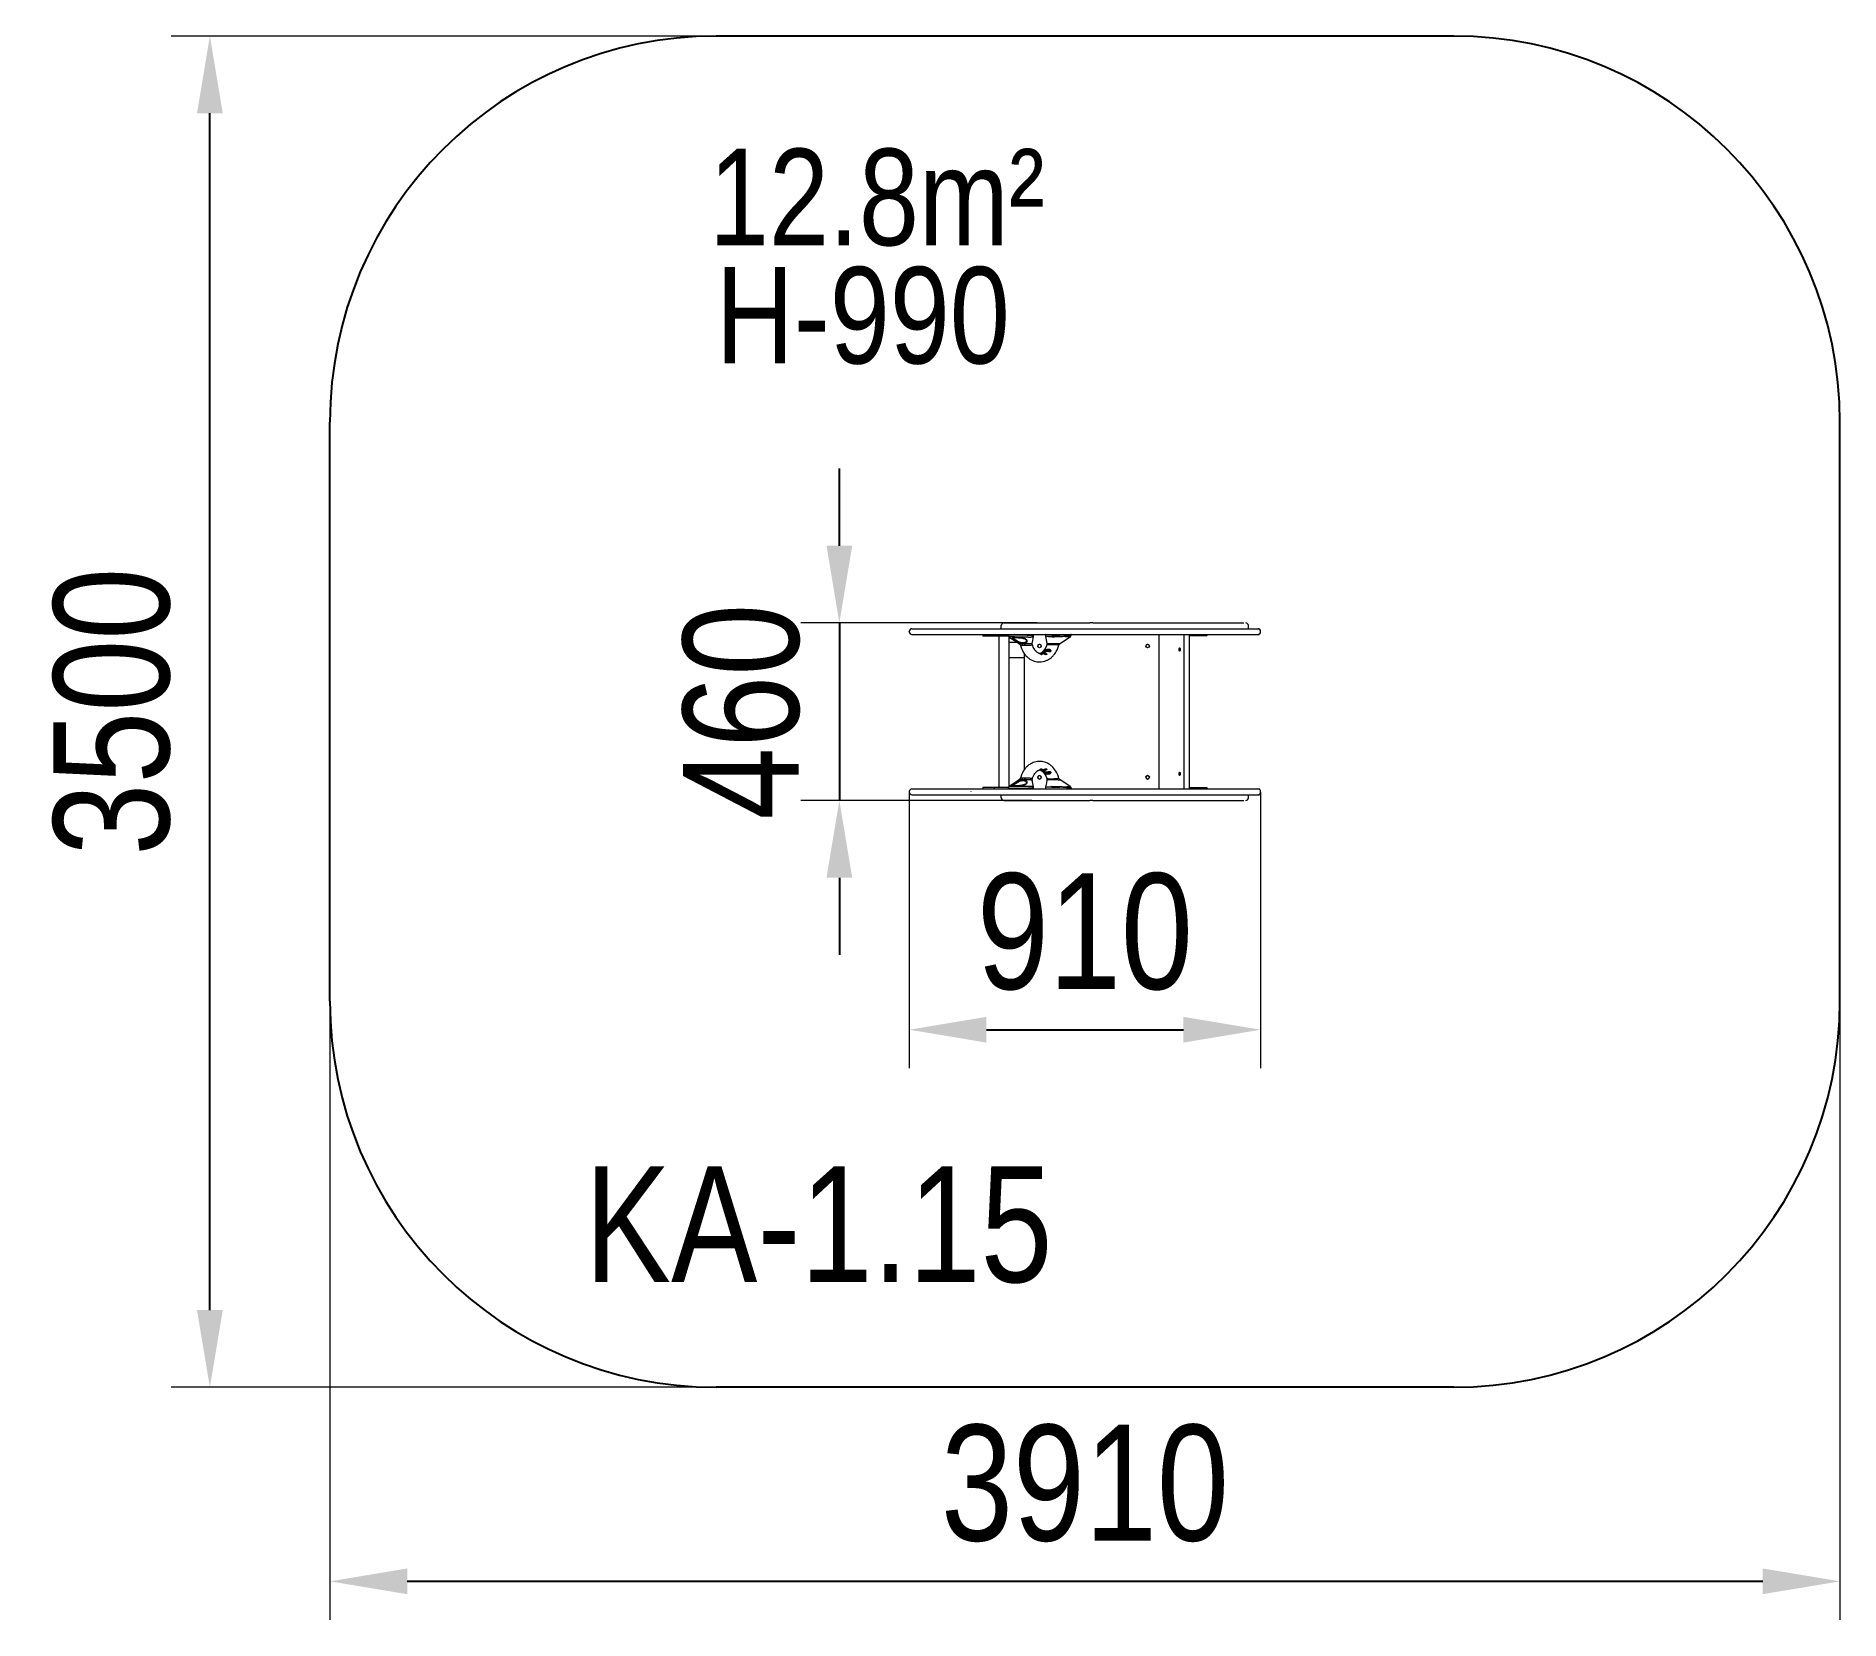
# Model space of a CAD drawing. Header units: millimetres. Extents: x -2605 to 2066, y -2282 to 1821.
import ezdxf

# ---------------------------------------------------------------- set-up
doc = ezdxf.new("R2010")
doc.units = ezdxf.units.MM
for name, color, linetype in [('DIKOM_АРТИКУЛ', 7, 'Continuous'), ('DIKOM_ЗОНА', 90, 'Continuous'), ('DIKOM_ОБЪЕКТ', 7, 'Continuous'), ('DIKOM_РАЗМЕР_ЗОНА', 7, 'Continuous'), ('DIKOM_РАЗМЕР_ОБЪЕКТА', 7, 'Continuous')]:
    doc.layers.add(name, color=color, linetype=linetype)
doc.styles.add('style1', font='arialbd.ttf', dxfattribs={"width": 0.8})
doc.dimstyles.new('1-50', dxfattribs={"dimtxt": 300, "dimasz": 200, "dimexe": 100, "dimexo": 0, "dimgap": 100, "dimtad": 1, "dimtxsty": 'style1', "dimcen": 200, "dimclrd": 7, "dimclre": 7, "dimclrt": 7, "dimadec": 1, "dimazin": 2, "dimtfac": 1, "dimtmove": 0, "dimatfit": 2, "dimfxl": 0, "dimlwd": 25, "dimlwe": 18, "dimarcsym": 0})

msp = doc.modelspace()

# ---------------------------------------------------------------- texts
at = {"layer": 'DIKOM_АРТИКУЛ', "insert": (-1184.424, -1107.013), "char_height": 300, "width": 1373.12348, "attachment_point": 1, "style": 'style1'}
msp.add_mtext('{\\fArial|b0|i0|c204|p34;KA-1.15}', dxfattribs=at)
at = {"layer": 'DIKOM_РАЗМЕР_ОБЪЕКТА', "char_height": 250, "width": 1481.46375, "attachment_point": 1, "style": 'style1'}
for s, insert in [('{\\fArial|b0|i0|c204|p34;12.8m²}', (-862.699, 1528.709)), ('{\\fArial|b0|i0|c204|p34;H-990}', (-844.556, 1222.511))]:
    msp.add_mtext(s, dxfattribs=dict(at, insert=insert))

# ---------------------------------------------------------------- blocks, each defined once
blk = doc.blocks.new('*D9')
at = {"layer": 'Defpoints', "color": 0, "transparency": 16777216}
for p in [(-344.1, -136.4), (565.9, -137.5), (565.9, -753.2)]:
    blk.add_point(p, dxfattribs=at)
at = {"layer": 'DIKOM_РАЗМЕР_ОБЪЕКТА', "color": 7, "lineweight": 18, "transparency": 16777216}
for p, q in [((-344.1, -136.4), (-344.1, -853.2)), ((565.9, -137.5), (565.9, -853.2))]:
    blk.add_line(p, q, dxfattribs=at)
at = {"layer": 'DIKOM_РАЗМЕР_ОБЪЕКТА', "color": 7, "lineweight": 25, "transparency": 16777216}
blk.add_line((-144.1, -753.2), (365.9, -753.2), dxfattribs=at)
at = {"layer": 'DIKOM_РАЗМЕР_ОБЪЕКТА', "color": 7, "transparency": 16777216}
for points in [[(-144.1, -719.9), (-144.1, -786.6), (-344.1, -753.2)], [(365.9, -719.9), (365.9, -786.6), (565.9, -753.2)]]:
    blk.add_solid(points, dxfattribs=at)
at = {"layer": 'DIKOM_РАЗМЕР_ОБЪЕКТА', "color": 7, "transparency": 16777216, "insert": (110.9, -500), "char_height": 300, "attachment_point": 5, "style": 'style1'}
blk.add_mtext('{\\fArial|b0|i0|c204|p34;910}', dxfattribs=at)
blk = doc.blocks.new('*D10')
at = {"layer": 'Defpoints', "color": 0, "transparency": 16777216}
for p in [(-12.8, 300.6), (-525, -159.4), (-26.6, -159.4)]:
    blk.add_point(p, dxfattribs=at)
at = {"layer": 'DIKOM_РАЗМЕР_ОБЪЕКТА', "color": 7, "lineweight": 25, "transparency": 16777216}
for p, q in [((-525, 500.6), (-525, 700.6)), ((-525, 300.6), (-525, -159.4)), ((-525, -359.4), (-525, -559.4))]:
    blk.add_line(p, q, dxfattribs=at)
at = {"layer": 'DIKOM_РАЗМЕР_ОБЪЕКТА', "color": 7, "lineweight": 18, "transparency": 16777216}
for p, q in [((-12.8, 300.6), (-625, 300.6)), ((-26.6, -159.4), (-625, -159.4))]:
    blk.add_line(p, q, dxfattribs=at)
at = {"layer": 'DIKOM_РАЗМЕР_ОБЪЕКТА', "color": 7, "transparency": 16777216}
for points in [[(-558.3, 500.6), (-491.7, 500.6), (-525, 300.6)], [(-558.3, -359.4), (-491.7, -359.4), (-525, -159.4)]]:
    blk.add_solid(points, dxfattribs=at)
at = {"layer": 'DIKOM_РАЗМЕР_ОБЪЕКТА', "color": 7, "transparency": 16777216, "insert": (-778.2, 70.6), "char_height": 300, "attachment_point": 5, "rotation": 90, "style": 'style1'}
blk.add_mtext('{\\fArial|b0|i0|c204|p34;460}', dxfattribs=at)
blk = doc.blocks.new('*D11')
at = {"layer": 'Defpoints', "color": 0, "transparency": 16777216}
for p in [(2065.9, 70.6), (-1844.1, -57.8), (2065.9, -2182)]:
    blk.add_point(p, dxfattribs=at)
at = {"layer": 'DIKOM_РАЗМЕР_ЗОНА', "color": 7, "lineweight": 18, "transparency": 16777216}
for p, q in [((2065.9, 70.6), (2065.9, -2282)), ((-1844.1, -57.8), (-1844.1, -2282))]:
    blk.add_line(p, q, dxfattribs=at)
at = {"layer": 'DIKOM_РАЗМЕР_ЗОНА', "color": 7, "lineweight": 25, "transparency": 16777216}
blk.add_line((-1644.1, -2182), (1865.9, -2182), dxfattribs=at)
at = {"layer": 'DIKOM_РАЗМЕР_ЗОНА', "color": 7, "transparency": 16777216}
for points in [[(-1644.1, -2148.7), (-1644.1, -2215.3), (-1844.1, -2182)], [(1865.9, -2148.7), (1865.9, -2215.3), (2065.9, -2182)]]:
    blk.add_solid(points, dxfattribs=at)
at = {"layer": 'DIKOM_РАЗМЕР_ЗОНА', "color": 7, "transparency": 16777216, "insert": (110.9, -1928.7), "char_height": 300, "attachment_point": 5, "style": 'style1'}
blk.add_mtext('{\\fArial|b0|i0|c204|p34;3910}', dxfattribs=at)
blk = doc.blocks.new('*D12')
at = {"layer": 'Defpoints', "color": 0, "transparency": 16777216}
for p in [(-2155, 1820.6), (587.2, 1820.6), (587.2, -1679.4)]:
    blk.add_point(p, dxfattribs=at)
at = {"layer": 'DIKOM_РАЗМЕР_ЗОНА', "color": 7, "lineweight": 18, "transparency": 16777216}
for p, q in [((587.2, 1820.6), (-2255, 1820.6)), ((587.2, -1679.4), (-2255, -1679.4))]:
    blk.add_line(p, q, dxfattribs=at)
at = {"layer": 'DIKOM_РАЗМЕР_ЗОНА', "color": 7, "lineweight": 25, "transparency": 16777216}
blk.add_line((-2155, -1479.4), (-2155, 1620.6), dxfattribs=at)
at = {"layer": 'DIKOM_РАЗМЕР_ЗОНА', "color": 7, "transparency": 16777216}
for points in [[(-2188.3, 1620.6), (-2121.6, 1620.6), (-2155, 1820.6)], [(-2188.3, -1479.4), (-2121.6, -1479.4), (-2155, -1679.4)]]:
    blk.add_solid(points, dxfattribs=at)
at = {"layer": 'DIKOM_РАЗМЕР_ЗОНА', "color": 7, "transparency": 16777216, "insert": (-2408.2, 70.6), "char_height": 300, "attachment_point": 5, "rotation": 90, "style": 'style1'}
blk.add_mtext('{\\fArial|b0|i0|c204|p34;3500}', dxfattribs=at)

# ---------------------------------------------------------------- dimensions: what is measured, and where the dimension line sits
at = {"layer": 'DIKOM_РАЗМЕР_ЗОНА'}
dim = msp.add_linear_dim(base=(-2154.952, 1820.59), p1=(587.164, -1679.41), p2=(587.164, 1820.59), angle=90, text='{\\fArial|b0|i0|c204|p34;<>}', dimstyle='1-50', dxfattribs=at)
dim.commit()
dim.dimension.update_dxf_attribs({"geometry": '*D12', "text_midpoint": (-2154.952, 70.59), "dimtype": 160})
dim = msp.add_linear_dim(base=(2065.854, -2182), p1=(-1844.146, -57.818), p2=(2065.854, 70.59), text='{\\fArial|b0|i0|c204|p34;<>}', dimstyle='1-50', dxfattribs=at)
dim.commit()
dim.dimension.update_dxf_attribs({"geometry": '*D11', "text_midpoint": (110.854, -2182), "dimtype": 160})
at = {"layer": 'DIKOM_РАЗМЕР_ОБЪЕКТА'}
dim = msp.add_linear_dim(base=(-525, -159.433), p1=(-12.807, 300.567), p2=(-26.585, -159.433), angle=90, text='{\\fArial|b0|i0|c204|p34;460}', dimstyle='1-50', dxfattribs=at)
dim.commit()
dim.dimension.update_dxf_attribs({"geometry": '*D10', "text_midpoint": (-525, 70.567), "dimtype": 160})
dim = msp.add_linear_dim(base=(565.854, -753.221), p1=(-344.146, -136.433), p2=(565.854, -137.479), text='{\\fArial|b0|i0|c204|p34;<>}', dimstyle='1-50', dxfattribs=at)
dim.commit()
dim.dimension.update_dxf_attribs({"geometry": '*D9', "text_midpoint": (110.854, -753.221), "dimtype": 160})

# ---------------------------------------------------------------- linework, layer by layer
at = {"layer": 'DIKOM_ЗОНА', "color": 3}
for p, q in [((1065.854, 1820.59), (-844.146, 1820.59)), ((-1844.146, -679.41), (-1844.146, 820.59)), ((2065.854, -679.41), (2065.854, 820.59)), ((1065.854, -1679.41), (-844.146, -1679.41))]:
    msp.add_line(p, q, dxfattribs=at)
for centre, start, end in [((-844.146, 820.59), 90, 180), ((1065.854, 820.59), 0, 90), ((-844.146, -679.41), 180, 270), ((1065.854, -679.41), 270, 0)]:
    msp.add_arc(centre, 1000, start, end, dxfattribs=at)
at = {"layer": 'DIKOM_ОБЪЕКТ', "color": 7, "lineweight": 15}
for p, q in [((-337.146, 285.567), (-147.233, 285.567)), ((-177.146, 285.567), (-173.2, 285.567)), ((-173.2, 285.567), (-164.894, 285.567)), ((-164.894, 285.567), (-156.051, 285.567)), ((-147.233, 285.567), (-147.115, 285.567)), ((-147.115, 285.567), (-146.807, 285.567)), ((-146.807, 285.567), (-146.305, 285.567)), ((-146.305, 285.567), (-145.599, 285.567)), ((-145.599, 285.567), (-145.168, 285.567)), ((-145.168, 285.567), (-144.685, 285.567)), ((-144.685, 285.567), (-144.646, 285.567)), ((-144.646, 285.567), (-144.602, 285.567)), ((-144.602, 285.567), (-144.555, 285.567)), ((-144.555, 285.567), (-144.502, 285.567)), ((-144.502, 285.567), (-144.445, 285.567)), ((-144.445, 285.567), (-144.384, 285.567)), ((-144.384, 285.567), (-144.318, 285.567)), ((-144.318, 285.567), (-144.248, 285.567)), ((-144.248, 285.567), (-144.175, 285.567)), ((-144.175, 285.567), (-144.097, 285.567)), ((-144.097, 285.567), (-144.015, 285.567)), ((-144.015, 285.567), (-143.93, 285.567)), ((-143.93, 285.567), (-143.747, 285.567)), ((-143.747, 285.567), (-143.55, 285.567)), ((-143.55, 285.567), (-143.339, 285.567)), ((-143.339, 285.567), (-143.115, 285.567)), ((-143.115, 285.567), (-142.877, 285.567)), ((-142.877, 285.567), (-142.629, 285.567)), ((-142.629, 285.567), (-142.368, 285.567)), ((-142.368, 285.567), (-142.097, 285.567)), ((-142.097, 285.567), (-141.816, 285.567)), ((-141.816, 285.567), (-141.525, 285.567)), ((-141.525, 285.567), (-141.226, 285.567)), ((-141.226, 285.567), (-140.918, 285.567)), ((-140.918, 285.567), (-140.603, 285.567)), ((-140.603, 285.567), (-140.28, 285.567)), ((-140.28, 285.567), (-140.185, 285.567)), ((-140.185, 285.567), (-140.129, 285.567)), ((-140.129, 285.567), (-139.847, 285.567)), ((-139.847, 285.567), (-139.319, 285.567)), ((-139.319, 285.567), (-138.527, 285.567)), ((-138.527, 285.567), (-138.025, 285.567)), ((-138.025, 285.567), (-137.451, 285.567)), ((-137.451, 285.567), (-136.8, 285.567)), ((-136.8, 285.567), (-136.072, 285.567)), ((-136.072, 285.567), (-135.264, 285.567)), ((-135.264, 285.567), (-134.372, 285.567)), ((-134.372, 285.567), (-133.396, 285.567)), ((-133.396, 285.567), (-132.332, 285.567)), ((-132.332, 285.567), (-129.882, 285.567)), ((-129.882, 285.567), (-126.993, 285.567)), ((-126.993, 285.567), (-123.706, 285.567)), ((-123.706, 285.567), (-120.064, 285.567)), ((-120.064, 285.567), (-111.879, 285.567)), ((-111.879, 285.567), (-102.772, 285.567)), ((-105.93, 285.567), (-105.93, 293.567)), ((-102.772, 285.567), (-97.977, 285.567)), ((-98.93, 300.567), (-94.97, 300.567)), ((-98.893, 300.567), (-97.431, 300.567)), ((-97.977, 285.567), (-93.076, 285.567)), ((-94.97, 300.567), (-92.788, 300.567)), ((-93.076, 285.567), (-88.112, 285.567)), ((-92.788, 300.567), (-90.788, 300.567)), ((-90.788, 300.567), (-89.826, 300.567)), ((-89.826, 300.567), (-88.872, 300.567)), ((-88.872, 300.567), (-87.917, 300.567)), ((-88.112, 285.567), (-83.126, 285.567)), ((-87.917, 300.567), (-86.946, 300.567)), ((-86.946, 300.567), (-85.949, 300.567)), ((-85.949, 300.567), (-84.912, 300.567)), ((-84.912, 300.567), (-83.824, 300.567)), ((-83.824, 300.567), (-82.673, 300.567)), ((-83.126, 285.567), (-78.161, 285.567)), ((-82.673, 300.567), (-80.133, 300.567)), ((-80.133, 300.567), (-65.029, 300.567)), ((-78.161, 285.567), (-73.256, 285.567)), ((-73.256, 285.567), (-70.84, 285.567)), ((-70.84, 285.567), (-68.455, 285.567)), ((-68.455, 285.567), (-66.107, 285.567)), ((-66.107, 285.567), (-63.8, 285.567)), ((-65.029, 300.567), (-53.158, 300.567)), ((-63.8, 285.567), (-59.151, 285.567)), ((-59.151, 285.567), (-54.36, 285.567)), ((-54.36, 285.567), (-49.451, 285.567)), ((-53.158, 300.567), (-37.376, 300.567)), ((-49.451, 285.567), (-44.45, 285.567)), ((-44.45, 285.567), (-39.379, 285.567)), ((-39.379, 285.567), (-34.265, 285.567)), ((-37.376, 300.567), (-35.145, 300.567)), ((-35.145, 300.567), (-32.949, 300.567)), ((-34.265, 285.567), (-29.132, 285.567)), ((-32.949, 300.567), (-30.788, 300.567)), ((-30.788, 300.567), (-28.662, 300.567)), ((-29.132, 285.567), (-24.003, 285.567)), ((-28.662, 300.567), (-24.508, 300.567)), ((-24.508, 300.567), (-20.484, 300.567)), ((-24.003, 285.567), (-18.905, 285.567)), ((-20.484, 300.567), (-16.586, 300.567)), ((-18.905, 285.567), (-13.861, 285.567)), ((-16.586, 300.567), (-12.807, 300.567)), ((-13.861, 285.567), (-8.895, 285.567)), ((-12.807, 300.567), (-5.592, 300.567)), ((-8.895, 285.567), (-4.034, 285.567)), ((-5.592, 300.567), (1.199, 300.567)), ((-4.034, 285.567), (0.7, 285.567)), ((0.7, 285.567), (5.281, 285.567)), ((1.199, 300.567), (7.605, 300.567)), ((5.281, 285.567), (9.685, 285.567)), ((7.605, 300.567), (19.413, 300.567)), ((9.685, 285.567), (13.887, 285.567)), ((13.887, 285.567), (15.92, 285.567)), ((15.92, 285.567), (17.928, 285.567)), ((17.928, 285.567), (19.911, 285.567)), ((19.413, 300.567), (40.082, 300.567)), ((19.911, 285.567), (21.869, 285.567)), ((21.869, 285.567), (23.801, 285.567)), ((23.801, 285.567), (25.709, 285.567)), ((25.709, 285.567), (29.451, 285.567)), ((29.451, 285.567), (33.095, 285.567)), ((33.095, 285.567), (36.645, 285.567)), ((36.645, 285.567), (43.461, 285.567)), ((40.082, 300.567), (44.857, 300.567)), ((43.461, 285.567), (56.004, 285.567)), ((44.857, 300.567), (49.552, 300.567)), ((49.552, 300.567), (51.882, 300.567)), ((51.882, 300.567), (54.206, 300.567)), ((54.206, 300.567), (55.367, 300.567)), ((55.367, 300.567), (56.529, 300.567)), ((56.004, 285.567), (58.921, 285.567)), ((56.529, 300.567), (57.691, 300.567)), ((57.691, 300.567), (58.855, 300.567)), ((58.855, 300.567), (61.126, 300.567)), ((58.921, 285.567), (61.754, 285.567)), ((61.126, 300.567), (63.284, 300.567)), ((61.754, 285.567), (63.139, 285.567)), ((63.139, 285.567), (64.503, 285.567)), ((63.284, 300.567), (65.342, 300.567)), ((64.503, 285.567), (65.847, 285.567)), ((65.342, 300.567), (67.31, 300.567)), ((65.847, 285.567), (66.511, 285.567)), ((66.511, 285.567), (67.17, 285.567)), ((67.17, 285.567), (67.836, 285.567)), ((67.31, 300.567), (69.199, 300.567)), ((67.836, 285.567), (68.521, 285.567)), ((68.521, 285.567), (69.224, 285.567)), ((69.199, 300.567), (71.02, 300.567)), ((69.224, 285.567), (69.945, 285.567)), ((69.945, 285.567), (70.683, 285.567)), ((70.683, 285.567), (71.44, 285.567)), ((71.02, 300.567), (72.785, 300.567)), ((71.44, 285.567), (72.214, 285.567)), ((72.214, 285.567), (73.003, 285.567)), ((72.785, 300.567), (73.65, 300.567)), ((73.003, 285.567), (73.81, 285.567)), ((73.65, 300.567), (74.505, 300.567)), ((73.81, 285.567), (74.634, 285.567)), ((74.505, 300.567), (76.19, 300.567)), ((74.634, 285.567), (75.088, 285.567)), ((75.088, 285.567), (76.19, 285.567)), ((76.19, 300.567), (77.852, 300.567)), ((76.19, 285.567), (77.852, 285.567)), ((77.852, 300.567), (79.502, 300.567)), ((77.852, 285.567), (79.502, 285.567)), ((79.502, 300.567), (81.15, 300.567)), ((79.502, 285.567), (81.15, 285.567)), ((81.15, 300.567), (84.488, 300.567)), ((81.15, 285.567), (84.488, 285.567)), ((84.488, 300.567), (87.955, 300.567)), ((84.488, 285.567), (87.955, 285.567)), ((87.955, 300.567), (91.638, 300.567)), ((87.955, 285.567), (91.638, 285.567)), ((91.638, 300.567), (95.627, 300.567)), ((91.638, 285.567), (95.627, 285.567)), ((95.627, 300.567), (97.765, 300.567)), ((95.627, 285.567), (97.765, 285.567)), ((97.765, 300.567), (100.011, 300.567)), ((97.765, 285.567), (98.054, 285.567)), ((98.054, 285.567), (100.773, 285.567)), ((100.011, 300.567), (102.378, 300.567)), ((100.773, 285.567), (105.422, 285.567)), ((102.378, 300.567), (104.878, 300.567)), ((104.878, 300.567), (107.52, 300.567)), ((105.422, 285.567), (115.04, 285.567)), ((107.52, 300.567), (110.317, 300.567)), ((110.317, 300.567), (113.277, 300.567)), ((113.277, 300.567), (116.415, 300.567)), ((115.04, 285.567), (137.669, 285.567)), ((116.415, 300.567), (119.74, 300.567)), ((119.74, 300.567), (123.263, 300.567)), ((130.948, 300.567), (123.263, 300.567)), ((130.948, 300.567), (134.825, 300.567)), ((134.825, 300.567), (139.416, 300.567)), ((137.669, 285.567), (144.183, 285.567)), ((139.416, 300.567), (150.367, 300.567)), ((144.183, 285.567), (149.717, 285.567)), ((149.717, 285.567), (155.541, 285.567)), ((150.367, 300.567), (176.705, 300.567)), ((155.541, 285.567), (161.593, 285.567)), ((161.593, 285.567), (167.809, 285.567)), ((167.809, 285.567), (180.48, 285.567)), ((176.705, 300.567), (203.942, 300.567)), ((180.48, 285.567), (193.05, 285.567)), ((193.05, 285.567), (205.013, 285.567)), ((203.942, 300.567), (216.016, 300.567)), ((205.013, 285.567), (215.863, 285.567)), ((215.863, 285.567), (225.096, 285.567)), ((216.016, 300.567), (221.338, 300.567)), ((221.338, 300.567), (226.058, 300.567)), ((225.096, 285.567), (227.475, 285.567)), ((226.058, 300.567), (228.437, 300.567)), ((227.475, 285.567), (230.213, 285.567)), ((228.437, 300.567), (231.175, 300.567)), ((230.213, 285.567), (233.292, 285.567)), ((231.175, 300.567), (234.254, 300.567)), ((233.292, 285.567), (236.693, 285.567)), ((234.254, 300.567), (237.655, 300.567)), ((236.693, 285.567), (244.386, 285.567)), ((237.655, 300.567), (245.349, 300.567)), ((244.386, 285.567), (253.147, 285.567)), ((245.349, 300.567), (254.109, 300.567)), ((253.147, 285.567), (262.826, 285.567)), ((254.109, 300.567), (263.788, 300.567)), ((262.826, 285.567), (273.276, 285.567)), ((263.788, 300.567), (274.237, 300.567)), ((273.276, 285.567), (284.348, 285.567)), ((274.237, 300.567), (285.31, 300.567)), ((284.348, 285.567), (295.896, 285.567)), ((285.31, 300.567), (296.858, 300.567)), ((295.896, 285.567), (307.771, 285.567)), ((296.858, 300.567), (308.733, 300.567)), ((307.771, 285.567), (319.826, 285.567)), ((308.733, 300.567), (320.788, 300.567)), ((319.826, 285.567), (319.986, 285.567)), ((319.986, 285.567), (320.788, 285.567)), ((320.788, 300.567), (332.874, 300.567)), ((320.788, 285.567), (332.874, 285.567)), ((332.874, 300.567), (344.844, 300.567)), ((332.874, 285.567), (344.844, 285.567)), ((344.844, 300.567), (356.551, 300.567)), ((344.844, 285.567), (356.551, 285.567)), ((356.551, 300.567), (367.845, 300.567)), ((356.551, 285.567), (367.845, 285.567)), ((367.845, 300.567), (373.292, 300.567)), ((367.845, 285.567), (373.292, 285.567)), ((373.292, 300.567), (378.58, 300.567)), ((373.292, 285.567), (378.58, 285.567)), ((378.58, 300.567), (383.691, 300.567)), ((378.58, 285.567), (383.691, 285.567)), ((383.691, 300.567), (388.608, 300.567)), ((383.691, 285.567), (388.608, 285.567)), ((388.608, 300.567), (392.085, 300.567)), ((388.608, 285.567), (392.085, 285.567)), ((392.085, 300.567), (395.386, 300.567)), ((392.085, 285.567), (395.386, 285.567)), ((395.386, 300.567), (398.52, 300.567)), ((395.386, 285.567), (398.52, 285.567)), ((398.52, 300.567), (401.501, 300.567)), ((398.52, 285.567), (401.501, 285.567)), ((401.501, 300.567), (404.341, 300.567)), ((401.501, 285.567), (404.341, 285.567)), ((404.341, 300.567), (407.051, 300.567)), ((404.341, 285.567), (407.051, 285.567)), ((407.051, 300.567), (412.135, 300.567)), ((407.051, 285.567), (412.135, 285.567)), ((412.135, 300.567), (416.852, 300.567)), ((412.135, 285.567), (416.852, 285.567)), ((416.852, 300.567), (421.298, 300.567)), ((416.852, 285.567), (421.298, 285.567)), ((421.298, 300.567), (429.774, 300.567)), ((421.298, 285.567), (429.774, 285.567)), ((429.774, 300.567), (447.81, 300.567)), ((429.774, 285.567), (447.81, 285.567)), ((447.81, 300.567), (458.942, 300.567)), ((447.81, 285.567), (458.942, 285.567)), ((458.942, 300.567), (465.381, 300.567)), ((458.942, 285.567), (465.381, 285.567)), ((465.381, 300.567), (472.532, 300.567)), ((465.381, 285.567), (472.532, 285.567)), ((472.532, 300.567), (476.656, 300.567)), ((472.532, 285.567), (476.656, 285.567)), ((476.656, 300.567), (480.749, 300.567)), ((476.656, 285.567), (480.749, 285.567)), ((480.749, 300.567), (484.824, 300.567)), ((480.749, 285.567), (484.824, 285.567)), ((484.824, 300.567), (488.894, 300.567)), ((484.824, 285.567), (488.894, 285.567)), ((488.894, 300.567), (492.969, 300.567)), ((488.894, 285.567), (492.969, 285.567)), ((492.969, 300.567), (497.064, 300.567)), ((492.969, 285.567), (497.064, 285.567)), ((497.064, 300.567), (501.19, 300.567)), ((497.064, 285.567), (501.19, 285.567)), ((501.19, 300.567), (505.359, 300.567)), ((501.19, 285.567), (505.359, 285.567)), ((505.359, 300.567), (509.585, 300.567)), ((505.359, 285.567), (509.585, 285.567)), ((509.585, 300.567), (513.878, 300.567)), ((509.585, 285.567), (513.878, 285.567)), ((513.878, 300.567), (522.72, 300.567)), ((513.878, 285.567), (522.72, 285.567)), ((522.72, 285.567), (541.767, 285.567)), ((534.121, 285.567), (534.121, 293.567)), ((541.767, 285.567), (542.913, 285.567)), ((542.913, 285.567), (544.043, 285.567)), ((544.043, 285.567), (545.156, 285.567)), ((545.156, 285.567), (546.253, 285.567)), ((546.253, 285.567), (548.396, 285.567)), ((548.396, 285.567), (550.47, 285.567)), ((550.47, 285.567), (552.473, 285.567)), ((552.473, 285.567), (554.403, 285.567)), ((554.403, 285.567), (556.258, 285.567)), ((556.258, 285.567), (558.036, 285.567)), ((558.036, 285.567), (559.737, 285.567)), ((559.737, 285.567), (561.356, 285.567)), ((-344.146, 277.567), (-344.146, 278.567)), ((-337.146, 270.567), (-147.233, 270.567)), ((-177.146, 270.567), (-164.894, 270.567)), ((-164.894, 270.567), (-156.051, 270.567)), ((-153.221, 270.567), (-153.221, 266.567)), ((-123.221, 266.567), (-153.221, 266.567)), ((-147.233, 270.567), (-147.115, 270.567)), ((-147.115, 270.567), (-146.807, 270.567)), ((-146.807, 270.567), (-146.305, 270.567)), ((-146.305, 270.567), (-145.599, 270.567)), ((-145.599, 270.567), (-145.168, 270.567)), ((-145.168, 270.567), (-144.685, 270.567)), ((-144.685, 270.567), (-144.646, 270.567)), ((-144.646, 270.567), (-144.602, 270.567)), ((-144.602, 270.567), (-144.555, 270.567)), ((-144.555, 270.567), (-144.502, 270.567)), ((-144.502, 270.567), (-144.445, 270.567)), ((-144.445, 270.567), (-144.384, 270.567)), ((-144.384, 270.567), (-144.318, 270.567)), ((-144.318, 270.567), (-144.248, 270.567)), ((-144.248, 270.567), (-144.175, 270.567)), ((-144.175, 270.567), (-144.097, 270.567)), ((-144.097, 270.567), (-144.015, 270.567)), ((-144.015, 270.567), (-143.93, 270.567)), ((-143.93, 270.567), (-143.747, 270.567)), ((-143.747, 270.567), (-143.55, 270.567)), ((-143.55, 270.567), (-143.339, 270.567)), ((-143.339, 270.567), (-143.115, 270.567)), ((-143.115, 270.567), (-142.877, 270.567)), ((-142.877, 270.567), (-142.629, 270.567)), ((-142.629, 270.567), (-142.368, 270.567)), ((-142.368, 270.567), (-142.097, 270.567)), ((-142.097, 270.567), (-141.816, 270.567)), ((-141.816, 270.567), (-141.525, 270.567)), ((-141.525, 270.567), (-141.226, 270.567)), ((-141.226, 270.567), (-140.918, 270.567)), ((-140.918, 270.567), (-140.603, 270.567)), ((-140.603, 270.567), (-140.28, 270.567)), ((-140.28, 270.567), (-140.185, 270.567)), ((-140.185, 270.567), (-140.129, 270.567)), ((-140.129, 270.567), (-139.847, 270.567)), ((-139.847, 270.567), (-139.319, 270.567)), ((-139.319, 270.567), (-138.527, 270.567)), ((-138.527, 270.567), (-138.025, 270.567)), ((-138.025, 270.567), (-137.451, 270.567)), ((-137.451, 270.567), (-136.8, 270.567)), ((-136.8, 270.567), (-136.072, 270.567)), ((-136.072, 270.567), (-135.264, 270.567)), ((-135.264, 270.567), (-134.372, 270.567)), ((-134.372, 270.567), (-133.396, 270.567)), ((-133.396, 270.567), (-132.332, 270.567)), ((-132.332, 270.567), (-129.882, 270.567)), ((-129.882, 270.567), (-126.993, 270.567)), ((-126.993, 270.567), (-123.706, 270.567)), ((-123.706, 270.567), (-120.064, 270.567)), ((-123.221, 266.567), (-123.221, 270.567)), ((-87.665, 266.567), (-123.221, 266.567)), ((-120.064, 270.567), (-111.879, 270.567)), ((-112.08, 266.567), (-112.08, -125.433)), ((-111.879, 270.567), (-102.772, 270.567)), ((-102.772, 270.567), (-97.977, 270.567)), ((-97.977, 270.567), (-93.076, 270.567)), ((-93.076, 270.567), (-88.112, 270.567)), ((-88.112, 270.567), (-83.126, 270.567)), ((-88.036, 270.067), (-88.036, 268.334)), ((-71.536, 270.067), (-88.036, 270.067)), ((-85.08, -122.528), (-85.08, 263.662)), ((-85.08, 250.567), (-64.772, 250.567)), ((-83.126, 270.567), (-78.161, 270.567)), ((-78.161, 270.567), (-73.256, 270.567)), ((-73.256, 270.567), (-70.84, 270.567)), ((-72.399, 259.402), (-72.759, 259.698)), ((-22.036, 270.067), (-71.536, 270.067)), ((-71.015, 270.567), (-71.286, 270.567)), ((-70.84, 270.567), (-68.455, 270.567)), ((-68.455, 270.567), (-66.107, 270.567)), ((-66.107, 270.567), (-63.8, 270.567)), ((-63.8, 270.567), (-59.151, 270.567)), ((-59.151, 270.567), (-54.36, 270.567)), ((-54.36, 270.567), (-49.451, 270.567)), ((-49.451, 270.567), (-44.45, 270.567)), ((-44.45, 270.567), (-39.379, 270.567)), ((-39.379, 270.567), (-34.265, 270.567)), ((-34.265, 270.567), (-29.132, 270.567)), ((-29.132, 270.567), (-24.003, 270.567)), ((-25.269, 243.561), (-25.253, 243.535)), ((-24.003, 270.567), (-18.905, 270.567)), ((-22.168, 265.008), (-22.139, 265.075)), ((-22.119, 266.069), (-22.127, 266.123)), ((-22.036, 266.069), (-22.036, 270.067)), ((-18.905, 270.567), (-13.861, 270.567)), ((-13.861, 270.567), (-8.895, 270.567)), ((-8.895, 270.567), (-4.034, 270.567)), ((-4.034, 270.567), (0.7, 270.567)), ((0.7, 270.567), (5.281, 270.567)), ((5.281, 270.567), (9.685, 270.567)), ((8.964, 270.067), (8.964, 266.068)), ((25.464, 270.067), (8.964, 270.067)), ((9.51, 270.567), (9.505, 270.567)), ((9.685, 270.567), (13.887, 270.567)), ((12.198, 243.558), (12.176, 243.523)), ((13.887, 270.567), (15.92, 270.567)), ((15.92, 270.567), (17.928, 270.567)), ((17.928, 270.567), (19.911, 270.567)), ((19.911, 270.567), (21.869, 270.567)), ((21.869, 270.567), (23.801, 270.567)), ((23.801, 270.567), (25.709, 270.567)), ((74.964, 270.067), (25.464, 270.067)), ((25.709, 270.567), (29.451, 270.567)), ((29.451, 270.567), (33.095, 270.567)), ((33.095, 270.567), (36.645, 270.567)), ((36.645, 270.567), (43.461, 270.567)), ((43.461, 270.567), (56.004, 270.567)), ((52.172, 265.567), (52.339, 265.567)), ((56.004, 270.567), (58.921, 270.567)), ((58.921, 270.567), (61.754, 270.567)), ((61.754, 270.567), (63.139, 270.567)), ((63.139, 270.567), (64.503, 270.567)), ((64.503, 270.567), (65.847, 270.567)), ((65.847, 270.567), (66.511, 270.567)), ((66.511, 270.567), (67.17, 270.567)), ((67.17, 270.567), (67.836, 270.567)), ((67.836, 270.567), (68.521, 270.567)), ((68.521, 270.567), (69.224, 270.567)), ((69.224, 270.567), (69.945, 270.567)), ((69.945, 270.567), (70.683, 270.567)), ((70.683, 270.567), (71.44, 270.567)), ((71.44, 270.567), (72.214, 270.567)), ((72.214, 270.567), (73.003, 270.567)), ((72.588, 264.045), (72.587, 264.041)), ((73.003, 270.567), (73.81, 270.567)), ((73.81, 270.567), (74.634, 270.567)), ((73.985, 270.567), (74.431, 270.567)), ((74.634, 270.567), (75.472, 270.567)), ((74.964, 268.333), (74.964, 270.067)), ((75.472, 270.567), (76.327, 270.567)), ((76.327, 270.567), (77.197, 270.567)), ((77.197, 270.567), (78.083, 270.567)), ((78.083, 270.567), (79.897, 270.567)), ((79.897, 270.567), (81.768, 270.567)), ((81.768, 270.567), (83.694, 270.567)), ((83.694, 270.567), (85.671, 270.567)), ((85.671, 270.567), (87.699, 270.567)), ((87.699, 270.567), (89.773, 270.567)), ((89.773, 270.567), (91.892, 270.567)), ((91.892, 270.567), (96.257, 270.567)), ((96.257, 270.567), (100.773, 270.567)), ((100.773, 270.567), (105.422, 270.567)), ((105.422, 270.567), (115.04, 270.567)), ((115.04, 270.567), (137.669, 270.567)), ((137.669, 270.567), (144.183, 270.567)), ((144.183, 270.567), (149.717, 270.567)), ((149.717, 270.567), (155.541, 270.567)), ((155.541, 270.567), (161.593, 270.567)), ((161.593, 270.567), (167.809, 270.567)), ((167.809, 270.567), (180.48, 270.567)), ((180.48, 270.567), (193.05, 270.567)), ((193.05, 270.567), (205.013, 270.567)), ((205.013, 270.567), (215.863, 270.567)), ((215.863, 270.567), (225.096, 270.567)), ((225.096, 270.567), (227.475, 270.567)), ((227.475, 270.567), (230.213, 270.567)), ((230.213, 270.567), (233.292, 270.567)), ((233.292, 270.567), (236.693, 270.567)), ((236.693, 270.567), (244.386, 270.567)), ((244.386, 270.567), (253.147, 270.567)), ((253.147, 270.567), (262.826, 270.567)), ((262.826, 270.567), (273.276, 270.567)), ((273.276, 270.567), (284.348, 270.567)), ((284.348, 270.567), (295.896, 270.567)), ((295.896, 270.567), (307.771, 270.567)), ((303.17, -129.332), (303.17, 270.567)), ((307.771, 270.567), (319.826, 270.567)), ((319.826, 270.567), (331.912, 270.567)), ((331.912, 270.567), (343.882, 270.567)), ((343.882, 270.567), (355.589, 270.567)), ((355.589, 270.567), (366.883, 270.567)), ((366.612, 270.567), (366.612, -129.433)), ((366.883, 270.567), (372.33, 270.567)), ((372.33, 270.567), (377.618, 270.567)), ((377.618, 270.567), (382.729, 270.567)), ((381.1, 270.567), (381.1, -129.433)), ((381.1, 267.565), (381.202, 267.567)), ((381.202, 267.567), (414.043, 267.567)), ((382.729, 270.567), (387.646, 270.567)), ((387.646, 270.567), (391.123, 270.567)), ((391.123, 270.567), (394.424, 270.567)), ((394.424, 270.567), (397.558, 270.567)), ((397.558, 270.567), (400.539, 270.567)), ((400.539, 270.567), (403.378, 270.567)), ((403.378, 270.567), (406.089, 270.567)), ((406.089, 270.567), (411.174, 270.567)), ((411.174, 270.567), (415.89, 270.567)), ((414.043, 270.567), (414.043, 267.567)), ((414.043, 267.567), (427.385, 267.567)), ((415.89, 270.567), (420.336, 270.567)), ((420.336, 270.567), (428.812, 270.567)), ((427.385, 267.567), (427.385, 270.567)), ((428.812, 270.567), (446.848, 270.567)), ((446.848, 270.567), (457.98, 270.567)), ((457.98, 270.567), (464.419, 270.567)), ((464.419, 270.567), (471.57, 270.567)), ((471.57, 270.567), (475.694, 270.567)), ((475.694, 270.567), (479.787, 270.567)), ((479.787, 270.567), (483.862, 270.567)), ((483.862, 270.567), (487.931, 270.567)), ((487.931, 270.567), (492.007, 270.567)), ((492.007, 270.567), (496.102, 270.567)), ((496.102, 270.567), (500.227, 270.567)), ((500.227, 270.567), (504.397, 270.567)), ((504.397, 270.567), (508.622, 270.567)), ((508.622, 270.567), (512.916, 270.567)), ((512.916, 270.567), (521.758, 270.567)), ((521.758, 270.567), (540.805, 270.567)), ((540.805, 270.567), (541.951, 270.567)), ((541.951, 270.567), (543.081, 270.567)), ((543.081, 270.567), (544.194, 270.567)), ((544.194, 270.567), (545.291, 270.567)), ((545.291, 270.567), (547.434, 270.567)), ((547.434, 270.567), (549.508, 270.567)), ((549.508, 270.567), (551.511, 270.567)), ((551.511, 270.567), (553.441, 270.567)), ((553.441, 270.567), (555.296, 270.567)), ((555.296, 270.567), (557.074, 270.567)), ((557.074, 270.567), (558.774, 270.567)), ((558.774, 270.567), (560.394, 270.567)), ((560.394, 270.567), (561.932, 270.567)), ((565.854, 277.567), (565.854, 278.567)), ((-85.08, 210.567), (-46.83, 210.567)), ((-46.83, 221.921), (-46.83, -80.795)), ((-9.129, 222.156), (-9.309, 222.238)), ((-6.927, 221.586), (-7.977, 221.625)), ((-3.826, 222.237), (-5.127, 221.613)), ((-9.362, -81.122), (-8.332, -80.685)), ((-8.057, -80.483), (-6.935, -80.452)), ((-6.145, -80.452), (-5.613, -80.451)), ((-5.272, -80.399), (-3.92, -81.063)), ((-1.916, -81.831), (-3.949, -81.042)), ((-2.097, -80.552), (-2.586, -80.429)), ((16.072, -85.47), (16.393, -85.467)), ((-337.146, -129.433), (-156.051, -129.433)), ((-184.146, -137.433), (-184.146, -136.433)), ((-177.146, -129.433), (-173.2, -129.433)), ((-173.2, -129.433), (-164.894, -129.433)), ((-156.051, -129.433), (-147.233, -129.433)), ((-153.221, -125.433), (-153.221, -129.433)), ((-123.221, -125.433), (-153.221, -125.433)), ((-147.233, -129.433), (-147.115, -129.433)), ((-147.115, -129.433), (-146.807, -129.433)), ((-146.807, -129.433), (-146.305, -129.433)), ((-146.305, -129.433), (-145.599, -129.433)), ((-145.599, -129.433), (-145.168, -129.433)), ((-145.168, -129.433), (-144.685, -129.433)), ((-144.685, -129.433), (-144.646, -129.433)), ((-144.646, -129.433), (-144.602, -129.433)), ((-144.602, -129.433), (-144.555, -129.433)), ((-144.555, -129.433), (-144.502, -129.433)), ((-144.502, -129.433), (-144.445, -129.433)), ((-144.445, -129.433), (-144.384, -129.433)), ((-144.384, -129.433), (-144.318, -129.433)), ((-144.318, -129.433), (-144.248, -129.433)), ((-144.248, -129.433), (-144.175, -129.433)), ((-144.175, -129.433), (-144.097, -129.433)), ((-144.097, -129.433), (-144.015, -129.433)), ((-144.015, -129.433), (-143.93, -129.433)), ((-143.93, -129.433), (-143.747, -129.433)), ((-143.747, -129.433), (-143.55, -129.433)), ((-143.55, -129.433), (-143.339, -129.433)), ((-143.339, -129.433), (-143.115, -129.433)), ((-143.115, -129.433), (-142.877, -129.433)), ((-142.877, -129.433), (-142.629, -129.433)), ((-142.629, -129.433), (-142.368, -129.433)), ((-142.368, -129.433), (-142.097, -129.433)), ((-142.097, -129.433), (-141.816, -129.433)), ((-141.816, -129.433), (-141.525, -129.433)), ((-141.525, -129.433), (-141.226, -129.433)), ((-141.226, -129.433), (-140.918, -129.433)), ((-140.918, -129.433), (-140.603, -129.433)), ((-140.603, -129.433), (-140.28, -129.433)), ((-140.28, -129.433), (-140.185, -129.433)), ((-140.185, -129.433), (-140.129, -129.433)), ((-140.129, -129.433), (-139.847, -129.433)), ((-139.847, -129.433), (-139.319, -129.433)), ((-139.319, -129.433), (-138.527, -129.433)), ((-138.527, -129.433), (-138.025, -129.433)), ((-138.025, -129.433), (-137.451, -129.433)), ((-137.451, -129.433), (-136.8, -129.433)), ((-136.8, -129.433), (-136.072, -129.433)), ((-136.072, -129.433), (-135.264, -129.433)), ((-135.264, -129.433), (-134.372, -129.433)), ((-134.372, -129.433), (-133.396, -129.433)), ((-133.396, -129.433), (-132.332, -129.433)), ((-132.332, -129.433), (-129.882, -129.433)), ((-129.882, -129.433), (-126.993, -129.433)), ((-126.993, -129.433), (-123.706, -129.433)), ((-123.706, -129.433), (-120.064, -129.433)), ((-123.221, -129.433), (-123.221, -125.433)), ((-87.665, -125.433), (-123.221, -125.433)), ((-120.064, -129.433), (-111.879, -129.433)), ((-111.879, -129.433), (-102.772, -129.433)), ((-102.772, -129.433), (-97.977, -129.433)), ((-97.977, -129.433), (-93.076, -129.433)), ((-93.076, -129.433), (-88.112, -129.433)), ((-88.112, -129.433), (-83.126, -129.433)), ((-88.036, -127.201), (-88.036, -128.933)), ((-88.036, -128.933), (-71.536, -128.933)), ((-85.668, -122.911), (-85.663, -122.907)), ((-83.126, -129.433), (-78.161, -129.433)), ((-78.161, -129.433), (-73.256, -129.433)), ((-73.256, -129.433), (-70.84, -129.433)), ((-72.759, -118.561), (-72.376, -118.247)), ((-71.536, -128.933), (-22.036, -128.933)), ((-71.286, -129.433), (-71.015, -129.433)), ((-70.84, -129.433), (-68.455, -129.433)), ((-68.455, -129.433), (-66.107, -129.433)), ((-66.107, -129.433), (-63.8, -129.433)), ((-63.8, -129.433), (-59.151, -129.433)), ((-59.804, -106.249), (-59.801, -106.257)), ((-59.151, -129.433), (-54.36, -129.433)), ((-54.36, -129.433), (-49.451, -129.433)), ((-49.451, -129.433), (-44.45, -129.433)), ((-44.45, -129.433), (-39.379, -129.433)), ((-43.939, -129.433), (-43.939, -129.332)), ((-39.379, -129.433), (-34.265, -129.433)), ((-34.265, -129.433), (-29.132, -129.433)), ((-29.132, -129.433), (-24.003, -129.433)), ((-25.249, -102.389), (-25.263, -102.411)), ((-24.003, -129.433), (-18.905, -129.433)), ((-23.828, -129.433), (-22.569, -129.433)), ((-22.235, -129.332), (9.163, -129.332)), ((-22.036, -128.933), (-22.036, -124.931)), ((-18.905, -129.433), (-13.861, -129.433)), ((-16.83, -129.433), (-16.83, -129.332)), ((-16.83, -129.332), (-16.83, -129.433)), ((-13.861, -129.433), (-8.895, -129.433)), ((-8.895, -129.433), (-4.034, -129.433)), ((-4.034, -129.433), (0.7, -129.433)), ((0.7, -129.433), (5.281, -129.433)), ((5.281, -129.433), (9.685, -129.433)), ((8.964, -124.931), (8.964, -128.933)), ((8.964, -128.933), (25.464, -128.933)), ((9.505, -129.433), (9.51, -129.433)), ((9.683, -124.433), (9.647, -124.433)), ((9.685, -129.433), (13.887, -129.433)), ((12.18, -102.401), (12.212, -102.451)), ((13.887, -129.433), (15.92, -129.433)), ((15.92, -129.433), (17.928, -129.433)), ((17.928, -129.433), (19.911, -129.433)), ((19.911, -129.433), (21.869, -129.433)), ((21.869, -129.433), (23.801, -129.433)), ((23.801, -129.433), (25.709, -129.433)), ((25.464, -128.933), (74.964, -128.933)), ((25.709, -129.433), (29.451, -129.433)), ((29.451, -129.433), (33.095, -129.433)), ((33.095, -129.433), (36.645, -129.433)), ((36.645, -129.433), (43.461, -129.433)), ((43.461, -129.433), (56.004, -129.433)), ((56.004, -129.433), (58.921, -129.433)), ((58.921, -129.433), (61.754, -129.433)), ((61.754, -129.433), (63.139, -129.433)), ((63.139, -129.433), (64.503, -129.433)), ((64.503, -129.433), (65.847, -129.433)), ((65.847, -129.433), (66.511, -129.433)), ((66.511, -129.433), (67.17, -129.433)), ((67.17, -129.433), (67.836, -129.433)), ((67.836, -129.433), (68.521, -129.433)), ((68.521, -129.433), (69.224, -129.433)), ((69.224, -129.433), (69.945, -129.433)), ((69.945, -129.433), (70.683, -129.433)), ((70.683, -129.433), (71.44, -129.433)), ((71.44, -129.433), (72.214, -129.433)), ((72.214, -129.433), (73.003, -129.433)), ((73.003, -129.433), (73.81, -129.433)), ((73.81, -129.433), (74.634, -129.433)), ((73.985, -129.433), (74.431, -129.433)), ((74.634, -129.433), (75.472, -129.433)), ((74.765, -129.332), (303.17, -129.332)), ((74.964, -128.933), (74.964, -127.202)), ((75.472, -129.433), (76.327, -129.433)), ((76.327, -129.433), (77.197, -129.433)), ((77.197, -129.433), (78.083, -129.433)), ((78.083, -129.433), (79.897, -129.433)), ((79.897, -129.433), (81.768, -129.433)), ((81.768, -129.433), (83.694, -129.433)), ((83.694, -129.433), (85.671, -129.433)), ((85.671, -129.433), (87.699, -129.433)), ((87.699, -129.433), (89.773, -129.433)), ((89.773, -129.433), (91.892, -129.433)), ((91.892, -129.433), (96.257, -129.433)), ((96.257, -129.433), (100.773, -129.433)), ((100.773, -129.433), (105.422, -129.433)), ((105.422, -129.433), (115.04, -129.433)), ((115.04, -129.433), (137.669, -129.433)), ((137.669, -129.433), (144.183, -129.433)), ((144.183, -129.433), (149.717, -129.433)), ((149.717, -129.433), (155.541, -129.433)), ((155.541, -129.433), (161.593, -129.433)), ((161.593, -129.433), (167.809, -129.433)), ((167.809, -129.433), (180.48, -129.433)), ((180.48, -129.433), (193.05, -129.433)), ((193.05, -129.433), (205.013, -129.433)), ((205.013, -129.433), (215.863, -129.433)), ((215.863, -129.433), (225.096, -129.433)), ((225.096, -129.433), (227.475, -129.433)), ((227.475, -129.433), (230.213, -129.433)), ((230.213, -129.433), (233.292, -129.433)), ((233.292, -129.433), (236.693, -129.433)), ((236.693, -129.433), (244.386, -129.433)), ((244.386, -129.433), (253.147, -129.433)), ((253.147, -129.433), (262.826, -129.433)), ((262.826, -129.433), (273.276, -129.433)), ((273.276, -129.433), (284.348, -129.433)), ((283.17, -129.433), (283.17, -129.332)), ((284.348, -129.433), (295.896, -129.433)), ((288.966, -129.433), (288.966, -129.332)), ((295.896, -129.433), (307.771, -129.433)), ((307.771, -129.433), (319.826, -129.433)), ((319.826, -129.433), (331.912, -129.433)), ((331.912, -129.433), (343.882, -129.433)), ((343.882, -129.433), (355.589, -129.433)), ((355.589, -129.433), (366.883, -129.433)), ((366.883, -129.433), (372.33, -129.433)), ((372.33, -129.433), (377.618, -129.433)), ((377.618, -129.433), (382.729, -129.433)), ((381.202, -126.433), (381.1, -126.431)), ((414.043, -126.433), (381.202, -126.433)), ((382.729, -129.433), (387.646, -129.433)), ((387.646, -129.433), (391.123, -129.433)), ((391.123, -129.433), (394.424, -129.433)), ((394.424, -129.433), (397.558, -129.433)), ((397.558, -129.433), (400.539, -129.433)), ((400.539, -129.433), (403.378, -129.433)), ((403.378, -129.433), (406.089, -129.433)), ((406.089, -129.433), (411.174, -129.433)), ((411.174, -129.433), (415.89, -129.433)), ((414.043, -129.433), (414.043, -126.433)), ((427.385, -126.433), (414.043, -126.433)), ((415.89, -129.433), (420.336, -129.433)), ((420.336, -129.433), (428.812, -129.433)), ((427.385, -129.433), (427.385, -126.433)), ((428.812, -129.433), (446.848, -129.433)), ((446.848, -129.433), (457.98, -129.433)), ((457.98, -129.433), (464.419, -129.433)), ((464.419, -129.433), (471.57, -129.433)), ((471.57, -129.433), (475.694, -129.433)), ((475.694, -129.433), (479.787, -129.433)), ((479.787, -129.433), (483.862, -129.433)), ((483.862, -129.433), (487.931, -129.433)), ((487.931, -129.433), (492.007, -129.433)), ((492.007, -129.433), (496.102, -129.433)), ((496.102, -129.433), (500.227, -129.433)), ((500.227, -129.433), (504.397, -129.433)), ((504.397, -129.433), (508.622, -129.433)), ((508.622, -129.433), (512.916, -129.433)), ((512.916, -129.433), (521.758, -129.433)), ((521.758, -129.433), (540.805, -129.433)), ((540.805, -129.433), (541.951, -129.433)), ((541.951, -129.433), (543.081, -129.433)), ((543.081, -129.433), (544.194, -129.433)), ((544.194, -129.433), (545.291, -129.433)), ((545.291, -129.433), (547.434, -129.433)), ((547.434, -129.433), (549.508, -129.433)), ((549.508, -129.433), (551.511, -129.433)), ((551.511, -129.433), (553.441, -129.433)), ((553.441, -129.433), (555.296, -129.433)), ((555.296, -129.433), (557.074, -129.433)), ((557.074, -129.433), (558.774, -129.433)), ((558.774, -129.433), (560.394, -129.433)), ((560.394, -129.433), (561.932, -129.433)), ((561.932, -129.433), (563.385, -129.433)), ((565.854, -137.433), (565.854, -136.433)), ((-337.146, -144.433), (-156.051, -144.433)), ((-177.146, -144.433), (-173.2, -144.433)), ((-173.2, -144.433), (-164.894, -144.433)), ((-156.051, -144.433), (-147.233, -144.433)), ((-147.233, -144.433), (-147.115, -144.433)), ((-147.115, -144.433), (-146.807, -144.433)), ((-146.807, -144.433), (-146.305, -144.433)), ((-146.305, -144.433), (-145.599, -144.433)), ((-145.599, -144.433), (-145.168, -144.433)), ((-145.168, -144.433), (-144.685, -144.433)), ((-144.685, -144.433), (-144.646, -144.433)), ((-144.646, -144.433), (-144.602, -144.433)), ((-144.602, -144.433), (-144.555, -144.433)), ((-144.555, -144.433), (-144.502, -144.433)), ((-144.502, -144.433), (-144.445, -144.433)), ((-144.445, -144.433), (-144.384, -144.433)), ((-144.384, -144.433), (-144.318, -144.433)), ((-144.318, -144.433), (-144.248, -144.433)), ((-144.248, -144.433), (-144.175, -144.433)), ((-144.175, -144.433), (-144.097, -144.433)), ((-144.097, -144.433), (-144.015, -144.433)), ((-144.015, -144.433), (-143.93, -144.433)), ((-143.93, -144.433), (-143.747, -144.433)), ((-143.747, -144.433), (-143.55, -144.433)), ((-143.55, -144.433), (-143.339, -144.433)), ((-143.339, -144.433), (-143.115, -144.433)), ((-143.115, -144.433), (-142.877, -144.433)), ((-142.877, -144.433), (-142.629, -144.433)), ((-142.629, -144.433), (-142.368, -144.433)), ((-142.368, -144.433), (-142.097, -144.433)), ((-142.097, -144.433), (-141.816, -144.433)), ((-141.816, -144.433), (-141.525, -144.433)), ((-141.525, -144.433), (-141.226, -144.433)), ((-141.226, -144.433), (-140.918, -144.433)), ((-140.918, -144.433), (-140.603, -144.433)), ((-140.603, -144.433), (-140.28, -144.433)), ((-140.28, -144.433), (-140.185, -144.433)), ((-140.185, -144.433), (-140.129, -144.433)), ((-140.129, -144.433), (-139.847, -144.433)), ((-139.847, -144.433), (-139.319, -144.433)), ((-139.319, -144.433), (-138.527, -144.433)), ((-138.527, -144.433), (-138.025, -144.433)), ((-138.025, -144.433), (-137.451, -144.433)), ((-137.451, -144.433), (-136.8, -144.433)), ((-136.8, -144.433), (-136.072, -144.433)), ((-136.072, -144.433), (-135.264, -144.433)), ((-135.264, -144.433), (-134.372, -144.433)), ((-134.372, -144.433), (-133.396, -144.433)), ((-133.396, -144.433), (-132.332, -144.433)), ((-132.332, -144.433), (-129.882, -144.433)), ((-129.882, -144.433), (-126.993, -144.433)), ((-126.993, -144.433), (-123.706, -144.433)), ((-123.706, -144.433), (-120.064, -144.433)), ((-120.064, -144.433), (-111.879, -144.433)), ((-111.879, -144.433), (-102.772, -144.433)), ((-105.93, -152.433), (-105.93, -144.433)), ((-102.772, -144.433), (-97.977, -144.433)), ((-98.93, -159.433), (-98.893, -159.433)), ((-98.893, -159.433), (-97.431, -159.433)), ((-97.977, -144.433), (-93.076, -144.433)), ((-97.431, -159.433), (-94.97, -159.433)), ((-94.97, -159.433), (-92.788, -159.433)), ((-93.076, -144.433), (-88.112, -144.433)), ((-92.788, -159.433), (-90.788, -159.433)), ((-90.788, -159.433), (-89.826, -159.433)), ((-89.826, -159.433), (-88.872, -159.433)), ((-88.872, -159.433), (-87.917, -159.433)), ((-88.112, -144.433), (-83.126, -144.433)), ((-87.917, -159.433), (-86.946, -159.433)), ((-86.946, -159.433), (-85.949, -159.433)), ((-85.949, -159.433), (-84.912, -159.433)), ((-84.912, -159.433), (-83.824, -159.433)), ((-83.824, -159.433), (-82.673, -159.433)), ((-83.126, -144.433), (-78.161, -144.433)), ((-82.673, -159.433), (-80.133, -159.433)), ((-80.133, -159.433), (-65.029, -159.433)), ((-78.161, -144.433), (-73.256, -144.433)), ((-73.256, -144.433), (-70.84, -144.433)), ((-70.84, -144.433), (-68.455, -144.433)), ((-68.455, -144.433), (-66.107, -144.433)), ((-66.107, -144.433), (-63.8, -144.433)), ((-65.029, -159.433), (-53.158, -159.433)), ((-63.8, -144.433), (-59.151, -144.433)), ((-59.151, -144.433), (-54.36, -144.433)), ((-54.36, -144.433), (-49.451, -144.433)), ((-53.158, -159.433), (-37.376, -159.433)), ((-49.451, -144.433), (-44.45, -144.433)), ((-44.45, -144.433), (-39.379, -144.433)), ((-39.379, -144.433), (-34.265, -144.433)), ((-37.376, -159.433), (-35.145, -159.433)), ((-35.145, -159.433), (-32.949, -159.433)), ((-34.265, -144.433), (-29.132, -144.433)), ((-32.949, -159.433), (-30.788, -159.433)), ((-30.788, -159.433), (-28.662, -159.433)), ((-29.132, -144.433), (-24.003, -144.433)), ((-28.662, -159.433), (-24.508, -159.433)), ((-24.508, -159.433), (-20.484, -159.433)), ((-24.003, -144.433), (-18.905, -144.433)), ((-20.484, -159.433), (-16.586, -159.433)), ((-18.905, -144.433), (-13.861, -144.433)), ((-16.586, -159.433), (-12.807, -159.433)), ((-13.861, -144.433), (-8.895, -144.433)), ((-12.807, -159.433), (-5.592, -159.433)), ((-8.895, -144.433), (-4.034, -144.433)), ((-5.592, -159.433), (1.199, -159.433)), ((-4.034, -144.433), (0.7, -144.433)), ((0.7, -144.433), (5.281, -144.433)), ((1.199, -159.433), (7.605, -159.433)), ((5.281, -144.433), (9.685, -144.433)), ((7.605, -159.433), (19.413, -159.433)), ((9.685, -144.433), (13.887, -144.433)), ((13.887, -144.433), (15.92, -144.433)), ((15.92, -144.433), (17.928, -144.433)), ((17.928, -144.433), (19.911, -144.433)), ((19.413, -159.433), (40.082, -159.433)), ((19.911, -144.433), (21.869, -144.433)), ((21.869, -144.433), (23.801, -144.433)), ((23.801, -144.433), (25.709, -144.433)), ((25.709, -144.433), (29.451, -144.433)), ((29.451, -144.433), (33.095, -144.433)), ((33.095, -144.433), (36.645, -144.433)), ((36.645, -144.433), (43.461, -144.433)), ((40.082, -159.433), (44.857, -159.433)), ((43.461, -144.433), (56.004, -144.433)), ((44.857, -159.433), (49.552, -159.433)), ((49.552, -159.433), (51.882, -159.433)), ((51.882, -159.433), (54.206, -159.433)), ((54.206, -159.433), (55.367, -159.433)), ((55.367, -159.433), (56.529, -159.433)), ((56.004, -144.433), (58.921, -144.433)), ((56.529, -159.433), (57.691, -159.433)), ((57.691, -159.433), (58.855, -159.433)), ((58.855, -159.433), (61.126, -159.433)), ((58.921, -144.433), (61.754, -144.433)), ((61.126, -159.433), (63.284, -159.433)), ((61.754, -144.433), (63.139, -144.433)), ((63.139, -144.433), (64.503, -144.433)), ((63.284, -159.433), (65.342, -159.433)), ((64.503, -144.433), (65.847, -144.433)), ((65.342, -159.433), (67.31, -159.433)), ((65.847, -144.433), (66.511, -144.433)), ((66.511, -144.433), (67.17, -144.433)), ((67.17, -144.433), (67.836, -144.433)), ((67.31, -159.433), (69.199, -159.433)), ((67.836, -144.433), (68.521, -144.433)), ((68.521, -144.433), (69.224, -144.433)), ((69.199, -159.433), (71.02, -159.433)), ((69.224, -144.433), (69.945, -144.433)), ((69.945, -144.433), (70.683, -144.433)), ((70.683, -144.433), (71.44, -144.433)), ((71.02, -159.433), (72.785, -159.433)), ((71.44, -144.433), (72.214, -144.433)), ((72.214, -144.433), (73.003, -144.433)), ((72.785, -159.433), (73.65, -159.433)), ((73.003, -144.433), (73.81, -144.433)), ((73.65, -159.433), (74.505, -159.433)), ((73.81, -144.433), (74.634, -144.433)), ((74.505, -159.433), (76.19, -159.433)), ((74.634, -144.433), (75.088, -144.433)), ((75.088, -144.433), (76.19, -144.433)), ((76.19, -144.433), (77.852, -144.433)), ((76.19, -159.433), (77.852, -159.433)), ((77.852, -144.433), (79.502, -144.433)), ((77.852, -159.433), (79.502, -159.433)), ((79.502, -144.433), (81.15, -144.433)), ((79.502, -159.433), (81.15, -159.433)), ((81.15, -144.433), (84.488, -144.433)), ((81.15, -159.433), (84.488, -159.433)), ((84.488, -144.433), (87.955, -144.433)), ((84.488, -159.433), (87.955, -159.433)), ((87.955, -144.433), (91.638, -144.433)), ((87.955, -159.433), (91.638, -159.433)), ((91.638, -144.433), (95.627, -144.433)), ((91.638, -159.433), (95.627, -159.433)), ((95.627, -144.433), (97.765, -144.433)), ((95.627, -159.433), (97.765, -159.433)), ((97.765, -144.433), (98.054, -144.433)), ((97.765, -159.433), (100.011, -159.433)), ((98.054, -144.433), (100.773, -144.433)), ((100.011, -159.433), (102.378, -159.433)), ((100.773, -144.433), (105.422, -144.433)), ((102.378, -159.433), (104.878, -159.433)), ((104.878, -159.433), (107.52, -159.433)), ((105.422, -144.433), (115.04, -144.433)), ((107.52, -159.433), (110.317, -159.433)), ((110.317, -159.433), (113.277, -159.433)), ((113.277, -159.433), (116.415, -159.433)), ((115.04, -144.433), (137.669, -144.433)), ((116.415, -159.433), (119.74, -159.433)), ((119.74, -159.433), (123.263, -159.433)), ((130.948, -159.433), (123.263, -159.433)), ((130.948, -159.433), (134.825, -159.433)), ((134.825, -159.433), (139.416, -159.433)), ((137.669, -144.433), (144.183, -144.433)), ((139.416, -159.433), (150.367, -159.433)), ((144.183, -144.433), (149.717, -144.433)), ((149.717, -144.433), (155.541, -144.433)), ((150.367, -159.433), (176.705, -159.433)), ((155.541, -144.433), (161.593, -144.433)), ((161.593, -144.433), (167.809, -144.433)), ((167.809, -144.433), (180.48, -144.433)), ((176.705, -159.433), (203.942, -159.433)), ((180.48, -144.433), (193.05, -144.433)), ((193.05, -144.433), (205.013, -144.433)), ((203.942, -159.433), (216.016, -159.433)), ((205.013, -144.433), (215.863, -144.433)), ((215.863, -144.433), (225.096, -144.433)), ((216.016, -159.433), (221.338, -159.433)), ((221.338, -159.433), (226.058, -159.433)), ((225.096, -144.433), (227.475, -144.433)), ((226.058, -159.433), (228.437, -159.433)), ((227.475, -144.433), (230.213, -144.433)), ((228.437, -159.433), (231.175, -159.433)), ((230.213, -144.433), (233.292, -144.433)), ((231.175, -159.433), (234.254, -159.433)), ((233.292, -144.433), (236.693, -144.433)), ((234.254, -159.433), (237.655, -159.433)), ((236.693, -144.433), (244.386, -144.433)), ((237.655, -159.433), (245.349, -159.433)), ((244.386, -144.433), (253.147, -144.433)), ((245.349, -159.433), (254.109, -159.433)), ((253.147, -144.433), (262.826, -144.433)), ((254.109, -159.433), (263.788, -159.433)), ((262.826, -144.433), (273.276, -144.433)), ((263.788, -159.433), (274.237, -159.433)), ((273.276, -144.433), (284.348, -144.433)), ((274.237, -159.433), (285.31, -159.433)), ((284.348, -144.433), (295.896, -144.433)), ((285.31, -159.433), (296.858, -159.433)), ((295.896, -144.433), (307.771, -144.433)), ((296.858, -159.433), (308.733, -159.433)), ((307.771, -144.433), (319.826, -144.433)), ((308.733, -159.433), (320.788, -159.433)), ((319.826, -144.433), (319.986, -144.433)), ((319.986, -144.433), (320.788, -144.433)), ((320.788, -144.433), (332.874, -144.433)), ((320.788, -159.433), (332.874, -159.433)), ((332.874, -144.433), (344.844, -144.433)), ((332.874, -159.433), (344.844, -159.433)), ((344.844, -144.433), (356.551, -144.433)), ((344.844, -159.433), (356.551, -159.433)), ((356.551, -144.433), (367.845, -144.433)), ((356.551, -159.433), (367.845, -159.433)), ((367.845, -144.433), (373.292, -144.433)), ((367.845, -159.433), (373.292, -159.433)), ((373.292, -144.433), (378.58, -144.433)), ((373.292, -159.433), (378.58, -159.433)), ((378.58, -144.433), (383.691, -144.433)), ((378.58, -159.433), (383.691, -159.433)), ((383.691, -144.433), (388.608, -144.433)), ((383.691, -159.433), (388.608, -159.433)), ((388.608, -144.433), (392.085, -144.433)), ((388.608, -159.433), (392.085, -159.433)), ((392.085, -144.433), (395.386, -144.433)), ((392.085, -159.433), (395.386, -159.433)), ((395.386, -144.433), (398.52, -144.433)), ((395.386, -159.433), (398.52, -159.433)), ((398.52, -144.433), (401.501, -144.433)), ((398.52, -159.433), (401.501, -159.433)), ((401.501, -144.433), (404.341, -144.433)), ((401.501, -159.433), (404.341, -159.433)), ((404.341, -144.433), (407.051, -144.433)), ((404.341, -159.433), (407.051, -159.433)), ((407.051, -144.433), (412.135, -144.433)), ((407.051, -159.433), (412.135, -159.433)), ((412.135, -144.433), (416.852, -144.433)), ((412.135, -159.433), (416.852, -159.433)), ((416.852, -144.433), (421.298, -144.433)), ((416.852, -159.433), (421.298, -159.433)), ((421.298, -144.433), (429.774, -144.433)), ((421.298, -159.433), (429.774, -159.433)), ((429.774, -144.433), (447.81, -144.433)), ((429.774, -159.433), (447.81, -159.433)), ((447.81, -144.433), (458.942, -144.433)), ((447.81, -159.433), (458.942, -159.433)), ((458.942, -144.433), (465.381, -144.433)), ((458.942, -159.433), (465.381, -159.433)), ((465.381, -144.433), (472.532, -144.433)), ((465.381, -159.433), (472.532, -159.433)), ((472.532, -144.433), (476.656, -144.433)), ((472.532, -159.433), (476.656, -159.433)), ((476.656, -144.433), (480.749, -144.433)), ((476.656, -159.433), (480.749, -159.433)), ((480.749, -144.433), (484.824, -144.433)), ((480.749, -159.433), (484.824, -159.433)), ((484.824, -144.433), (488.894, -144.433)), ((484.824, -159.433), (488.894, -159.433)), ((488.894, -144.433), (492.969, -144.433)), ((488.894, -159.433), (492.969, -159.433)), ((492.969, -144.433), (497.064, -144.433)), ((492.969, -159.433), (497.064, -159.433)), ((497.064, -144.433), (501.19, -144.433)), ((497.064, -159.433), (501.19, -159.433)), ((501.19, -144.433), (505.359, -144.433)), ((501.19, -159.433), (505.359, -159.433)), ((505.359, -144.433), (509.585, -144.433)), ((505.359, -159.433), (509.585, -159.433)), ((509.585, -144.433), (513.878, -144.433)), ((509.585, -159.433), (513.878, -159.433)), ((513.878, -144.433), (522.72, -144.433)), ((513.878, -159.433), (522.72, -159.433)), ((522.72, -144.433), (541.767, -144.433)), ((534.121, -152.433), (534.121, -144.433)), ((541.767, -144.433), (542.913, -144.433)), ((542.913, -144.433), (544.043, -144.433)), ((544.043, -144.433), (545.156, -144.433)), ((545.156, -144.433), (546.253, -144.433)), ((546.253, -144.433), (548.396, -144.433)), ((548.396, -144.433), (550.47, -144.433)), ((550.47, -144.433), (552.473, -144.433)), ((552.473, -144.433), (554.403, -144.433)), ((554.403, -144.433), (556.258, -144.433)), ((556.258, -144.433), (558.036, -144.433)), ((558.036, -144.433), (559.737, -144.433)), ((559.737, -144.433), (561.356, -144.433)), ((561.356, -144.433), (562.893, -144.433)), ((565.714, -159.433), (566.994, -159.433))]:
    msp.add_line(p, q, dxfattribs=at)
at = {"layer": 'DIKOM_ОБЪЕКТ', "color": 7, "lineweight": 15, "flags": 128}
for points in [[(-71.536, 268.9), (-75.514, 268.891), (-79.025, 268.861), (-82.009, 268.812), (-84.422, 268.743), (-85.802, 268.679), (-86.837, 268.605), (-87.542, 268.521), (-88.019, 268.375), (-87.978, 268.33)], [(-85.63, 264.016), (-71.817, 255.114), (-59.843, 247.386)], [(-68.292, 262.553), (-71.441, 262.48), (-74.054, 262.282), (-76.036, 261.948), (-77.297, 261.466), (-77.81, 260.812), (-77.567, 259.968), (-76.608, 258.913), (-75.007, 257.64)], [(-75.337, 261.72), (-75.353, 261.698), (-75.065, 261.796), (-74.286, 261.982), (-72.871, 262.181), (-70.764, 262.334), (-68.068, 262.4), (-64.823, 262.363), (-61.226, 262.205), (-57.651, 261.932), (-54.304, 261.554), (-51.261, 261.075), (-48.722, 260.534), (-46.824, 260.003), (-46.094, 259.757), (-45.119, 259.382), (-43.826, 258.763), (-42.474, 257.851)], [(-75.007, 257.64), (-73.154, 256.354), (-70.961, 254.938), (-68.455, 253.417), (-65.715, 251.871), (-62.743, 250.364), (-59.6, 249.002), (-56.324, 247.881), (-53.017, 247.1)], [(-72.759, 259.698), (-74.08, 260.908), (-74.808, 261.858)], [(-41.046, 255.171), (-41.084, 254.437), (-41.27, 253.557), (-41.594, 252.698), (-42.281, 251.562), (-43.196, 250.588), (-44.367, 249.765), (-45.471, 249.247), (-46.683, 248.877), (-49.535, 248.565), (-51.104, 248.643), (-52.758, 248.878), (-54.406, 249.25), (-56.124, 249.769), (-58.293, 250.598), (-60.408, 251.577), (-62.546, 252.717), (-63.711, 253.395), (-64.797, 254.058), (-66.149, 254.92), (-67.087, 255.541), (-68.093, 256.225), (-70.433, 257.891), (-72.399, 259.402)], [(-22.127, 266.123), (-22.152, 266.291), (-22.564, 266.556), (-23.308, 266.83), (-24.276, 267.074), (-25.582, 267.315), (-27.137, 267.533), (-28.911, 267.727), (-31.996, 267.982), (-35.68, 268.203), (-38.131, 268.319), (-40.795, 268.424), (-43.663, 268.519), (-48.311, 268.642), (-53.303, 268.741), (-56.384, 268.79), (-59.488, 268.829), (-62.585, 268.86), (-67.154, 268.89), (-71.536, 268.9)], [(-70.341, 264.285), (-69.211, 264.285), (-67.229, 264.282), (-64.324, 264.274), (-60.461, 264.257), (-57.313, 264.238), (-53.708, 264.21), (-49.732, 264.174), (-46.51, 264.141), (-43.144, 264.102), (-42.007, 264.089), (-40.864, 264.075), (-39.715, 264.062), (-38.561, 264.049), (-37.402, 264.036), (-36.246, 264.023), (-32.787, 263.998), (-29.677, 264.005), (-28.954, 264.015), (-28.262, 264.03), (-27.601, 264.048), (-26.97, 264.072), (-26.37, 264.102), (-25.802, 264.139), (-25.267, 264.182), (-24.766, 264.232), (-23.926, 264.348), (-23.443, 264.439), (-23.225, 264.49), (-23.058, 264.534), (-22.747, 264.633), (-22.461, 264.757), (-22.316, 264.844), (-22.189, 264.96), (-22.168, 265.008)], [(-40.924, 257.619), (-43.012, 258.932), (-45.741, 260.01), (-49.032, 260.868), (-52.719, 261.522), (-56.671, 262), (-60.706, 262.322), (-64.625, 262.502), (-68.292, 262.553)], [(-59.878, 247.409), (-57.563, 245.208), (-56.188, 242.338)], [(-59.841, 247.39), (-59.82, 247.375), (-59.728, 247.346), (-59.599, 247.32), (-59.442, 247.297), (-58.454, 247.217), (-56.952, 247.159), (-55.218, 247.124), (-53.017, 247.1)], [(-49.83, 242.241), (-51.894, 242.246), (-53.614, 242.253), (-54.904, 242.265), (-55.756, 242.29), (-56.161, 242.345), (-56.153, 242.38)], [(-56.14, 242.385), (-55.441, 239.853), (-53.432, 234.302), (-51.177, 229.317), (-48.801, 224.975), (-46.433, 221.306), (-44.194, 218.302), (-41.804, 215.498), (-39.67, 213.286), (-37.818, 211.561), (-36.296, 210.266), (-34.577, 208.922), (-31.657, 206.905), (-28.144, 204.871), (-24.16, 203.019), (-20.323, 201.646), (-16.946, 200.74), (-13.579, 200.101), (-10.057, 199.7), (-6.262, 199.568), (-2.116, 199.777), (2.496, 200.448), (6.95, 201.554), (10.641, 202.839), (12.482, 203.615), (14.176, 204.414), (15.733, 205.224), (17.426, 206.19), (19.452, 207.472), (21.766, 209.119), (23.892, 210.822), (25.508, 212.25), (26.666, 213.353), (27.58, 214.272), (28.656, 215.413), (29.89, 216.808), (31.257, 218.469), (32.727, 220.411), (34.593, 223.139), (36.611, 226.491), (38.676, 230.477), (40.674, 235.078), (42.49, 240.234), (43.076, 242.378)], [(-53.017, 247.1), (-48.995, 246.79), (-45.309, 247.1)], [(-43.446, 242.24), (-46.804, 242.287), (-49.83, 242.241)], [(-45.309, 247.1), (-43.011, 247.878), (-41.213, 248.991), (-39.909, 250.351), (-39.11, 251.841), (-38.802, 253.391), (-38.995, 254.902), (-39.701, 256.328), (-40.924, 257.619)], [(-45.309, 247.1), (-41.774, 247.13), (-38.228, 247.183), (-34.884, 247.263), (-31.919, 247.369), (-29.511, 247.486), (-27.728, 247.581), (-26.516, 247.624), (-25.792, 247.602), (-25.494, 247.522), (-25.524, 247.486)], [(-26.39, 242.822), (-27.49, 242.602), (-28.952, 242.441), (-30.768, 242.341), (-32.916, 242.288), (-35.353, 242.264), (-37.978, 242.252), (-40.717, 242.245), (-43.446, 242.24)], [(-42.474, 257.851), (-41.33, 256.452), (-41.036, 255.173)], [(-25.253, 243.535), (-25.193, 243.439), (-25.552, 243.126), (-26.39, 242.822)], [(-25.184, 243.525), (-25.585, 245.422), (-25.477, 247.516)], [(-25.483, 247.479), (-24.145, 254.533), (-22.13, 265.074)], [(-9.297, 222.264), (-9.407, 222.308), (-10.345, 222.777), (-11.699, 223.601), (-13.633, 225.071), (-14.535, 225.875), (-15.191, 226.508), (-15.824, 227.158), (-16.629, 228.045), (-17.588, 229.191), (-18.675, 230.62), (-19.918, 232.444), (-21.336, 234.809), (-22.839, 237.728), (-24.33, 241.186), (-25.172, 243.596)], [(-22.155, 265.008), (-22.069, 265.567), (-22.043, 266.175)], [(12.101, 243.595), (11.111, 240.806), (9.496, 237.154), (7.832, 234.045), (6.222, 231.497), (4.759, 229.496), (3.298, 227.751), (2.067, 226.455), (1.053, 225.5), (0.283, 224.838), (-0.48, 224.237), (-1.78, 223.335), (-3.098, 222.58), (-3.71, 222.306)], [(8.964, 266.106), (8.988, 265.566), (9.058, 265.074)], [(9.649, 265.567), (9.647, 265.567), (9.643, 265.568), (9.631, 265.572), (9.586, 265.588), (9.428, 265.647), (9.364, 265.675), (9.305, 265.703), (9.25, 265.731), (9.022, 265.909), (9.047, 266.068)], [(9.649, 265.567), (9.193, 265.343), (9.057, 265.15), (9.112, 265.075)], [(9.06, 265.063), (10.738, 256.276), (12.406, 247.497)], [(9.649, 265.567), (9.652, 265.568), (9.677, 265.577), (10.047, 265.673), (10.4, 265.746), (10.855, 265.826), (11.325, 265.896), (11.756, 265.95), (12.7, 266.045), (13.964, 266.145), (15.206, 266.22), (17.352, 266.312), (19.821, 266.38), (22.604, 266.422), (25.464, 266.434)], [(25.656, 264.751), (22.652, 264.76), (19.882, 264.794), (17.393, 264.854), (15.204, 264.939), (13.315, 265.052), (11.755, 265.198), (10.413, 265.39), (9.954, 265.487), (9.649, 265.567)], [(12.405, 247.502), (12.51, 245.413), (12.108, 243.512)], [(41.897, 242.822), (40.588, 243.128), (38.798, 243.441), (36.515, 243.711), (33.781, 243.907), (30.719, 244.029), (27.507, 244.09), (24.291, 244.11), (21.261, 244.109), (18.507, 244.099), (16.172, 244.068), (14.313, 243.998), (13.007, 243.876), (12.279, 243.687), (12.198, 243.558)], [(12.414, 247.498), (12.621, 247.383), (13.274, 247.274), (14.374, 247.19), (15.928, 247.138), (17.882, 247.112), (20.195, 247.103), (22.796, 247.099)], [(22.796, 247.099), (24.417, 247.096), (25.877, 247.095), (27.133, 247.097), (28.156, 247.1), (31.043, 247.129), (33.816, 247.186), (36.604, 247.284), (39.337, 247.415), (40.651, 247.485), (41.835, 247.545), (43.032, 247.595), (44.001, 247.621), (44.888, 247.623), (45.652, 247.602), (46.22, 247.563), (46.599, 247.508), (46.716, 247.478), (46.783, 247.449), (46.803, 247.414), (46.78, 247.39), (46.78, 247.39)], [(43.115, 242.332), (44.482, 245.192), (46.782, 247.391)], [(46.762, 247.379), (60.555, 256.276), (72.592, 264.039)], [(74.91, 268.333), (74.79, 268.204), (74.301, 268.06), (73.524, 267.901), (72.488, 267.728), (70.415, 267.427), (67.695, 267.074), (64.488, 266.69), (60.816, 266.293), (58.444, 266.063), (56.21, 265.866), (54.074, 265.697), (53.262, 265.637), (52.339, 265.567)], [(72.587, 264.041), (72.587, 264.037), (72.508, 264.024), (72.236, 264.006), (71.87, 263.997), (71.285, 263.996), (70.641, 264.006), (69.471, 264.045), (68.11, 264.118), (66.51, 264.233), (65.171, 264.35), (63.666, 264.495), (62.217, 264.644), (60.306, 264.843), (58.517, 265.025), (57.078, 265.165), (55.665, 265.294), (54.038, 265.431), (52.339, 265.567)], [(357.423, 231.567), (357.396, 230.6), (357.316, 229.677), (357.186, 228.844), (357.013, 228.137), (356.804, 227.591), (356.57, 227.231), (356.322, 227.074), (356.07, 227.126), (355.828, 227.387), (355.605, 227.842), (355.413, 228.472), (355.261, 229.247), (355.155, 230.13), (355.101, 231.08), (355.101, 232.053), (355.155, 233.004), (355.261, 233.887), (355.413, 234.662), (355.605, 235.292), (355.828, 235.747), (356.07, 236.008), (356.322, 236.06), (356.57, 235.903), (356.804, 235.543), (357.013, 234.997), (357.186, 234.29), (357.316, 233.456), (357.396, 232.534), (357.423, 231.567)], [(-4.015, 219.371), (-3.996, 219.384), (-4.223, 219.539), (-4.72, 219.834), (-5.455, 220.265), (-7.322, 221.309), (-9.25, 222.239)], [(-2.01, 220.075), (-1.129, 219.311), (-0.79, 218.636), (-0.985, 218.224), (-1.647, 218.207), (-2.708, 218.628), (-4.12, 219.432), (-5.86, 220.483), (-7.857, 221.583), (-9.129, 222.156)], [(-6.095, 221.6), (-6.542, 221.567), (-6.98, 221.593)], [(8.591, 222.965), (10.132, 222.122), (11.281, 221.08), (11.917, 219.981), (11.987, 219.017), (11.517, 218.377), (10.573, 218.161), (9.203, 218.373), (7.445, 218.929), (5.393, 219.667), (3.156, 220.411), (0.869, 221.026), (-1.374, 221.444), (-5.619, 221.628), (-5.873, 221.596), (-6.091, 221.569)], [(7.66, 219.343), (7.423, 219.368), (7.004, 219.449), (6.442, 219.59), (5.801, 219.77), (4.457, 220.166), (3.159, 220.533), (1.493, 220.952), (-0.582, 221.36), (-3.083, 221.635), (-5.127, 221.613)], [(-4.888, 220.024), (-4.149, 219.69), (-3.961, 219.546), (-3.893, 219.432), (-3.957, 219.356), (-4.12, 219.351)], [(-3.703, 222.288), (-1.559, 223.079), (0.624, 223.614), (4.826, 223.846), (6.782, 223.547), (8.591, 222.965)], [(9.255, 226.602), (5.681, 226.512), (4.168, 226.331), (2.918, 226.098), (2.024, 225.879), (1.554, 225.768), (1.526, 225.868), (1.9, 226.252), (2.616, 226.938), (3.635, 227.895), (4.925, 229.023), (6.454, 230.183), (8.174, 231.233), (10.006, 232.062), (13.777, 232.914)], [(4.414, 226.597), (4.053, 226.685), (4.132, 226.984), (4.354, 227.235), (4.69, 227.549), (5.118, 227.907), (5.631, 228.296), (6.788, 229.041), (7.384, 229.363), (8.029, 229.667), (9.232, 230.128), (10.558, 230.494), (13.049, 230.84), (13.049, 230.84)], [(9.935, 226.905), (6.539, 226.796), (5.341, 226.665), (4.686, 226.603)], [(6.203, 221.686), (7.348, 221.296), (8.178, 220.842), (8.732, 220.273), (8.762, 219.727), (8.553, 219.524), (8.202, 219.393), (7.726, 219.343)], [(13.777, 232.914), (17.438, 232.669), (19.132, 232.135), (20.626, 231.335), (21.821, 230.31), (22.6, 229.153), (22.885, 228.014), (22.663, 227.031), (21.959, 226.31), (20.816, 225.895), (19.281, 225.767), (17.434, 225.861), (15.405, 226.074), (13.311, 226.31), (9.255, 226.602)], [(16.427, 226.594), (13.453, 226.737), (9.935, 226.905)], [(13.049, 230.84), (14.671, 230.841), (16.262, 230.656), (17.698, 230.284), (18.739, 229.825), (19.506, 229.279), (20.026, 228.565), (20.069, 227.798), (19.876, 227.448), (19.541, 227.153), (19.086, 226.923), (18.522, 226.76), (17.217, 226.61), (16.544, 226.594)], [(43.065, -101.255), (42.319, -98.559), (40.278, -92.959), (38.034, -88.033), (35.667, -83.732), (33.121, -79.828), (30.443, -76.331), (27.707, -73.269), (25.229, -70.861), (23.553, -69.403), (21.786, -67.999), (19.562, -66.411), (16.936, -64.767), (14.013, -63.2), (10.023, -61.466), (6.353, -60.245), (3.073, -59.431), (-0.253, -58.858), (-3.776, -58.515), (-7.599, -58.445), (-11.815, -58.733), (-16.443, -59.495), (-19.916, -60.388), (-22.91, -61.396), (-25.503, -62.459), (-27.817, -63.568), (-30.022, -64.775), (-31.899, -65.927), (-34.061, -67.409), (-36.25, -69.094), (-37.898, -70.498), (-38.828, -71.347), (-39.462, -71.95), (-40.064, -72.541), (-41.026, -73.528), (-42.524, -75.172), (-44.389, -77.422), (-46.529, -80.326), (-48.836, -83.922), (-51.181, -88.218), (-53.427, -93.179), (-55.438, -98.721), (-56.135, -101.243)], [(-25.168, -102.447), (-23.981, -99.182), (-22.299, -95.49), (-20.592, -92.391), (-18.844, -89.722), (-17.126, -87.492), (-15.524, -85.711), (-14.198, -84.432), (-13.38, -83.725), (-12.563, -83.081), (-11.64, -82.428), (-10.688, -81.835), (-9.778, -81.349), (-9.346, -81.161)], [(-9.546, -81.222), (-9.07, -81.009), (-8.943, -80.944)], [(-8.373, -80.686), (-8.357, -80.692), (-8.332, -80.685)], [(-8.332, -80.685), (-6.303, -79.607), (-4.494, -78.525), (-2.998, -77.647), (-1.856, -77.13), (-1.098, -77.048), (-0.789, -77.378), (-1.001, -78.005), (-1.759, -78.764), (-2.999, -79.481), (-4.592, -80.041), (-6.416, -80.394), (-7.009, -80.435)], [(-5.613, -80.451), (-2.322, -80.444), (1.426, -79.829)], [(-4.098, -78.214), (-3.937, -78.23), (-3.896, -78.315), (-3.993, -78.442), (-4.224, -78.6), (-4.905, -78.897), (-5.391, -79.033)], [(-3.774, -81.13), (-3.09, -81.451), (-2.17, -81.962), (-1.517, -82.371), (-0.723, -82.923), (0.15, -83.595), (0.873, -84.207), (1.428, -84.709), (1.816, -85.077), (2.203, -85.458), (2.9, -86.182), (4.279, -87.756), (6.066, -90.118), (8.107, -93.36), (10.214, -97.522), (12.146, -102.478)], [(-1.916, -81.831), (-1.978, -81.77), (-2.03, -81.678), (-2.07, -81.558), (-2.099, -81.409), (-2.116, -81.233), (-2.121, -81.031), (-2.115, -80.803), (-2.097, -80.552)], [(7.653, -78.219), (7.931, -78.219), (8.357, -78.301), (8.654, -78.463), (8.804, -78.69), (8.678, -79.228), (8.415, -79.521), (8.02, -79.813), (7.138, -80.249), (5.962, -80.614), (3.454, -80.981), (0.744, -80.961), (-2.097, -80.552)], [(1.249, -79.802), (3.525, -79.163), (5.74, -78.409), (7.752, -77.688), (9.448, -77.179), (10.756, -77.032), (11.628, -77.32), (12.013, -78.018), (11.856, -79.011), (11.132, -80.119), (9.907, -81.14), (8.312, -81.945), (6.477, -82.48), (2.417, -82.712), (0.278, -82.413), (-1.916, -81.831)], [(1.427, -79.829), (1.422, -79.832), (1.371, -79.854), (1.314, -79.844), (1.249, -79.802)], [(15.828, -91.78), (12.088, -91.535), (10.203, -91.001), (8.371, -90.202), (6.641, -89.176), (5.084, -88.019), (3.764, -86.88), (2.713, -85.897), (1.96, -85.176), (1.548, -84.761), (1.53, -84.633), (1.955, -84.727), (2.81, -84.941), (4.031, -85.176), (7.235, -85.468)], [(14.685, -89.706), (13.064, -89.707), (11.38, -89.522), (9.739, -89.15), (8.404, -88.692), (7.222, -88.145), (6.019, -87.431), (4.983, -86.664), (4.578, -86.315), (4.275, -86.019), (4.089, -85.79), (4.025, -85.627), (4.25, -85.476), (4.497, -85.461), (4.554, -85.462)], [(4.548, -85.46), (5.778, -85.604), (8.104, -85.769)], [(7.235, -85.468), (11.054, -85.378), (13.105, -85.197), (15.196, -84.965), (17.23, -84.745), (19.097, -84.634), (20.671, -84.734), (21.859, -85.118), (22.609, -85.805), (22.885, -86.761), (22.657, -87.889), (21.932, -89.049), (20.774, -90.099), (19.301, -90.928), (15.828, -91.78)], [(8.104, -85.769), (12.464, -85.663), (14.516, -85.532), (16.312, -85.461)], [(16.393, -85.467), (16.751, -85.463), (18.089, -85.551), (19.232, -85.85), (19.656, -86.101), (19.949, -86.415), (20.099, -86.773), (20.103, -87.162), (19.732, -87.908), (19.412, -88.229), (19.002, -88.533), (18.111, -88.994), (16.999, -89.36), (14.685, -89.706), (14.685, -89.706)], [(357.423, -90.433), (357.396, -91.4), (357.316, -92.323), (357.186, -93.156), (357.013, -93.863), (356.804, -94.409), (356.57, -94.769), (356.322, -94.926), (356.07, -94.874), (355.828, -94.613), (355.605, -94.158), (355.413, -93.528), (355.261, -92.753), (355.155, -91.87), (355.101, -90.92), (355.101, -89.947), (355.155, -88.996), (355.261, -88.113), (355.413, -87.338), (355.605, -86.708), (355.828, -86.253), (356.07, -85.992), (356.322, -85.94), (356.57, -86.097), (356.804, -86.457), (357.013, -87.003), (357.186, -87.71), (357.316, -88.544), (357.396, -89.466), (357.423, -90.433)], [(-88.02, -127.199), (-87.937, -127.29), (-87.551, -127.385), (-86.378, -127.508), (-84.442, -127.608), (-82.917, -127.656), (-81.128, -127.695), (-79.083, -127.726), (-75.559, -127.756), (-71.536, -127.766)], [(-69.652, -123.151), (-70.771, -123.151), (-72.611, -123.148), (-75.048, -123.14), (-77.866, -123.123), (-79.834, -123.104), (-81.747, -123.077), (-83.441, -123.04), (-84.486, -123.007), (-85.247, -122.968), (-85.422, -122.955), (-85.553, -122.942), (-85.638, -122.928), (-85.673, -122.915), (-85.668, -122.911)], [(-59.815, -106.233), (-73.627, -115.142), (-85.67, -122.908)], [(-74.982, -116.485), (-76.632, -117.798), (-77.595, -118.876), (-77.797, -119.734), (-77.201, -120.388), (-75.81, -120.866), (-73.67, -121.188), (-70.885, -121.369), (-67.544, -121.42)], [(-42.49, -116.734), (-43.854, -117.648), (-45.302, -118.327), (-46.681, -118.826), (-47.824, -119.168), (-48.936, -119.454), (-50.197, -119.735), (-51.745, -120.03), (-54.6, -120.461), (-58.058, -120.837), (-61.496, -121.089), (-64.659, -121.225), (-67.436, -121.268), (-69.818, -121.234), (-71.804, -121.137), (-73.393, -120.984), (-74.549, -120.793), (-75.177, -120.633), (-75.199, -120.68)], [(-53.022, -105.966), (-56.323, -106.745), (-59.577, -107.857), (-62.723, -109.217), (-65.665, -110.707), (-68.416, -112.257), (-70.908, -113.768), (-73.121, -115.195), (-74.982, -116.485)], [(-74.81, -120.727), (-74.083, -119.776), (-72.759, -118.561)], [(-72.376, -118.247), (-71.122, -117.268), (-69.702, -116.221), (-68.052, -115.06), (-66.766, -114.19), (-65.404, -113.303), (-63.986, -112.423), (-62.518, -111.564), (-60.383, -110.428), (-58.275, -109.454), (-56.118, -108.631), (-54.402, -108.114), (-52.754, -107.743), (-49.537, -107.431), (-48.059, -107.509), (-46.681, -107.745), (-45.468, -108.116), (-44.363, -108.635), (-43.187, -109.464), (-42.272, -110.443), (-41.586, -111.583), (-41.321, -112.261), (-41.148, -112.924), (-41.042, -113.786), (-41.044, -114.04)], [(-71.536, -127.766), (-67.208, -127.757), (-62.667, -127.728), (-58.014, -127.678), (-53.347, -127.609), (-49.99, -127.545), (-46.768, -127.471), (-43.708, -127.387), (-39.467, -127.241), (-35.691, -127.071), (-33.165, -126.928), (-30.903, -126.769), (-28.908, -126.596), (-26.331, -126.296), (-24.274, -125.942), (-22.887, -125.558), (-22.155, -125.16), (-22.055, -125.021), (-22.042, -124.919)], [(-22.187, -123.937), (-22.389, -123.662), (-23.439, -123.305), (-25.184, -123.054), (-27.51, -122.917), (-30.284, -122.866), (-33.481, -122.867), (-36.994, -122.898), (-40.804, -122.941), (-44.833, -122.988), (-49.002, -123.033), (-53.281, -123.073), (-57.536, -123.106), (-61.755, -123.13), (-65.806, -123.145), (-69.652, -123.151)], [(-67.544, -121.42), (-63.92, -121.346), (-60.073, -121.149), (-56.144, -120.814), (-52.335, -120.332), (-48.763, -119.678), (-45.606, -118.834), (-42.969, -117.779), (-40.946, -116.506)], [(-56.187, -101.198), (-57.565, -104.073), (-59.884, -106.276)], [(-53.022, -105.966), (-55.623, -105.996), (-57.703, -106.049), (-59.123, -106.129), (-59.809, -106.236), (-59.804, -106.249)], [(-56.152, -101.241), (-56.161, -101.207), (-55.763, -101.154), (-54.91, -101.13), (-53.613, -101.118), (-51.895, -101.111), (-49.831, -101.106)], [(-45.313, -105.967), (-48.999, -105.656), (-53.022, -105.966)], [(-49.831, -101.106), (-46.806, -101.154), (-43.448, -101.108)], [(-40.946, -116.506), (-39.717, -115.22), (-39.005, -113.805), (-38.801, -112.283), (-39.101, -110.737), (-39.902, -109.23), (-41.202, -107.868), (-43.011, -106.747), (-45.313, -105.967)], [(-25.494, -106.364), (-25.483, -106.387), (-25.622, -106.448), (-25.87, -106.481), (-26.159, -106.493), (-26.519, -106.494), (-26.94, -106.482), (-27.682, -106.448), (-28.712, -106.395), (-29.398, -106.358), (-30.394, -106.306), (-31.074, -106.273), (-31.785, -106.241), (-32.481, -106.212), (-33.158, -106.186), (-33.811, -106.164), (-36.627, -106.084), (-39.618, -106.025), (-42.372, -105.99), (-45.313, -105.967)], [(-43.448, -101.108), (-40.72, -101.113), (-37.978, -101.119), (-35.368, -101.131), (-32.941, -101.156), (-30.783, -101.211), (-28.959, -101.315), (-27.504, -101.478), (-26.392, -101.697)], [(-41.036, -114.037), (-41.34, -115.342), (-42.49, -116.734)], [(-26.392, -101.697), (-25.55, -101.996), (-25.19, -102.298), (-25.249, -102.389)], [(-25.473, -106.392), (-25.583, -104.291), (-25.18, -102.378)], [(-22.132, -123.929), (-23.811, -115.142), (-25.478, -106.361)], [(-22.036, -124.968), (-22.06, -124.433), (-22.131, -123.937)], [(8.965, -124.931), (8.964, -124.929), (9.062, -124.733), (9.324, -124.563), (9.463, -124.503), (9.647, -124.433)], [(9.083, -123.875), (8.997, -124.432), (8.975, -124.95)], [(12.409, -106.353), (11.073, -113.4), (9.058, -123.939)], [(9.07, -123.941), (9.061, -124.031), (9.141, -124.16), (9.336, -124.297), (9.647, -124.433)], [(9.683, -124.433), (10.195, -124.305), (10.686, -124.217), (11.753, -124.071), (13.25, -123.932), (15.046, -123.821), (17.153, -123.735), (19.527, -123.673), (22.138, -123.634), (24.983, -123.617)], [(25.464, -125.3), (22.56, -125.284), (19.939, -125.241), (18.183, -125.197), (16.727, -125.146), (15.268, -125.08), (13.471, -124.967), (11.83, -124.817), (11.556, -124.785), (11.294, -124.752), (11.044, -124.717), (10.807, -124.68), (10.583, -124.641), (10.158, -124.558), (9.89, -124.496), (9.739, -124.454), (9.7, -124.441), (9.689, -124.436), (9.683, -124.433)], [(12.112, -102.391), (12.512, -104.277), (12.409, -106.358)], [(12.212, -102.451), (12.292, -102.577), (13.037, -102.774), (14.369, -102.896), (16.246, -102.956), (18.616, -102.977), (21.362, -102.976), (24.416, -102.965), (27.598, -102.934), (30.796, -102.865), (33.827, -102.743), (36.546, -102.553), (38.813, -102.296), (40.595, -101.995), (41.899, -101.697)], [(21.539, -105.965), (20.059, -105.962), (18.85, -105.962), (17.894, -105.963), (17.171, -105.966), (15.393, -105.995), (14.041, -106.052), (13.054, -106.15), (12.5, -106.281), (12.41, -106.351), (12.413, -106.354)], [(46.757, -106.256), (46.617, -106.368), (45.821, -106.459), (44.519, -106.495), (42.819, -106.46), (40.797, -106.369), (38.462, -106.249), (35.856, -106.14), (33.051, -106.056), (30.102, -106.004), (27.148, -105.978), (24.261, -105.969), (21.539, -105.965)], [(41.899, -101.697), (42.656, -101.479), (43.065, -101.316), (43.081, -101.251)], [(46.776, -106.256), (44.48, -104.059), (43.116, -101.204)], [(72.557, -122.882), (58.745, -113.98), (46.764, -106.247)], [(52.328, -124.434), (55.132, -124.209), (57.244, -124.017), (60.752, -123.662), (64.206, -123.305), (67.075, -123.054), (69.318, -122.917), (70.979, -122.866), (72.06, -122.867), (72.561, -122.898), (72.54, -122.91)], [(52.328, -124.433), (52.337, -124.434), (52.355, -124.435), (52.414, -124.439), (52.631, -124.454), (53.454, -124.513), (53.826, -124.541), (54.196, -124.569), (54.566, -124.597), (56.733, -124.775), (60.816, -125.16), (63.307, -125.425), (65.717, -125.702), (67.706, -125.944), (69.591, -126.186), (71.186, -126.403), (72.49, -126.597), (73.947, -126.85), (74.789, -127.071), (74.961, -127.187), (74.946, -127.202)]]:
    msp.add_lwpolyline(points, dxfattribs=at)
at = {"layer": 'DIKOM_ОБЪЕКТ', "color": 7, "lineweight": 15}
for centre in [(-6.83, 240.668), (273.17, 240.668), (-6.83, -99.332), (273.17, -99.332)]:
    msp.add_circle(centre, 4.5, dxfattribs=at)
at = {"layer": 'DIKOM_ОБЪЕКТ', "color": 7, "lineweight": 15, "extrusion": (-2.77556e-16, 3.47972e-15, -1)}
for centre, radius in [((6.83, -99.332), 4.489), ((-273.17, -99.332), 4.486)]:
    msp.add_circle(centre, radius, dxfattribs=at)
at = {"layer": 'DIKOM_ОБЪЕКТ', "color": 7, "lineweight": 15}
for centre, radius, start, end in [((-337.146, 278.567), 7, 90, 180), ((-98.93, 293.567), 7, 90, 180), ((527.121, 293.567), 7, 0, 90), ((558.854, 278.567), 7, 0, 90), ((-337.146, 277.567), 7, 180, 270), ((-82.91, 268.369), 5.132, 177.341703, 237.575659), ((-87.536, 270.067), 0.5, 90, 180), ((-75.568, 43.883), 220.464, 88.641493, 92.611723), ((-74.568, 259.726), 2.193, 258.448492, 351.498027), ((-58.396, 240.189), 8.809, 13.471085, 52.365776), ((-54.482, 240.932), 11.113, 6.758832, 34.371202), ((-41.506, 259.092), 1.584, 232.488937, 291.564243), ((-22.536, 270.067), 0.5, 0, 90), ((-6.83, 240.466), 4.5, 1.285401, 178.714599), ((9.464, 270.067), 0.5, 90, 180), ((26.148, -133.868), 400.302, 86.272502, 90.097896), ((25.282, 712.316), 447.565, 270.047902, 273.444475), ((41.094, 238.642), 4.256, 62.201548, 79.12192), ((69.837, 268.367), 5.132, 302.436304, 2.618206), ((74.464, 270.067), 0.5, 0, 90), ((273.17, 240.466), 4.5, 1.285474, 178.714503), ((558.854, 277.567), 7, 270, 0), ((-7.828, 209.665), 11.949, 60.863323, 85.928384), ((-3.364, 215.732), 4.554, 72.704313, 109.540294), ((2.121, 202.85), 19.293, 77.785365, 103.948601), ((9.459, 218.527), 4.537, 101.034485, 135.867857), ((10.053, 225.74), 1.174, 95.786141, 132.766475), ((18.153, 230.249), 5.138, 148.394656, 173.389494), ((-6.548, -84.007), 3.575, 82.623186, 97.383363), ((-4.265, -58.195), 22.3, 265.321628, 284.317579), ((8.246, -83.962), 1.814, 236.115538, 265.488832), ((20.077, -88.118), 5.62, 196.410657, 220.895005), ((-337.146, -136.433), 7, 90, 180), ((-337.146, -137.433), 7, 180, 270), ((-82.91, -127.234), 5.131, 122.433214, 182.676072), ((-87.536, -128.933), 0.5, 180, 270), ((-74.546, -118.573), 2.194, 8.542464, 101.453623), ((-58.398, -99.052), 8.81, 307.608953, 346.514766), ((-54.485, -99.796), 11.115, 325.61657, 353.221862), ((-41.529, -117.975), 1.58, 68.360784, 127.407141), ((-22.536, -128.933), 0.5, 270, 0), ((9.464, -128.933), 0.5, 180, 270), ((25.889, -554.769), 431.153, 86.484299, 90.120436), ((25.872, 283.129), 408.429, 269.94276, 273.713946), ((69.84, -127.233), 5.129, 357.362794, 57.588831), ((74.464, -128.933), 0.5, 270, 0), ((558.854, -136.433), 7, 0, 90), ((558.854, -137.433), 7, 270, 0), ((-98.93, -152.433), 7, 180, 270), ((527.121, -152.433), 7, 270, 0)]:
    msp.add_arc(centre, radius, start, end, dxfattribs=at)

msp.set_redraw_order([(e.dxf.handle, doc.entitydb.next_handle()) for e in msp.query("TEXT MTEXT ATTDEF DIMENSION ARC_DIMENSION")])  # texts and dimensions are drawn at this point

doc.saveas('drawing.dxf')
